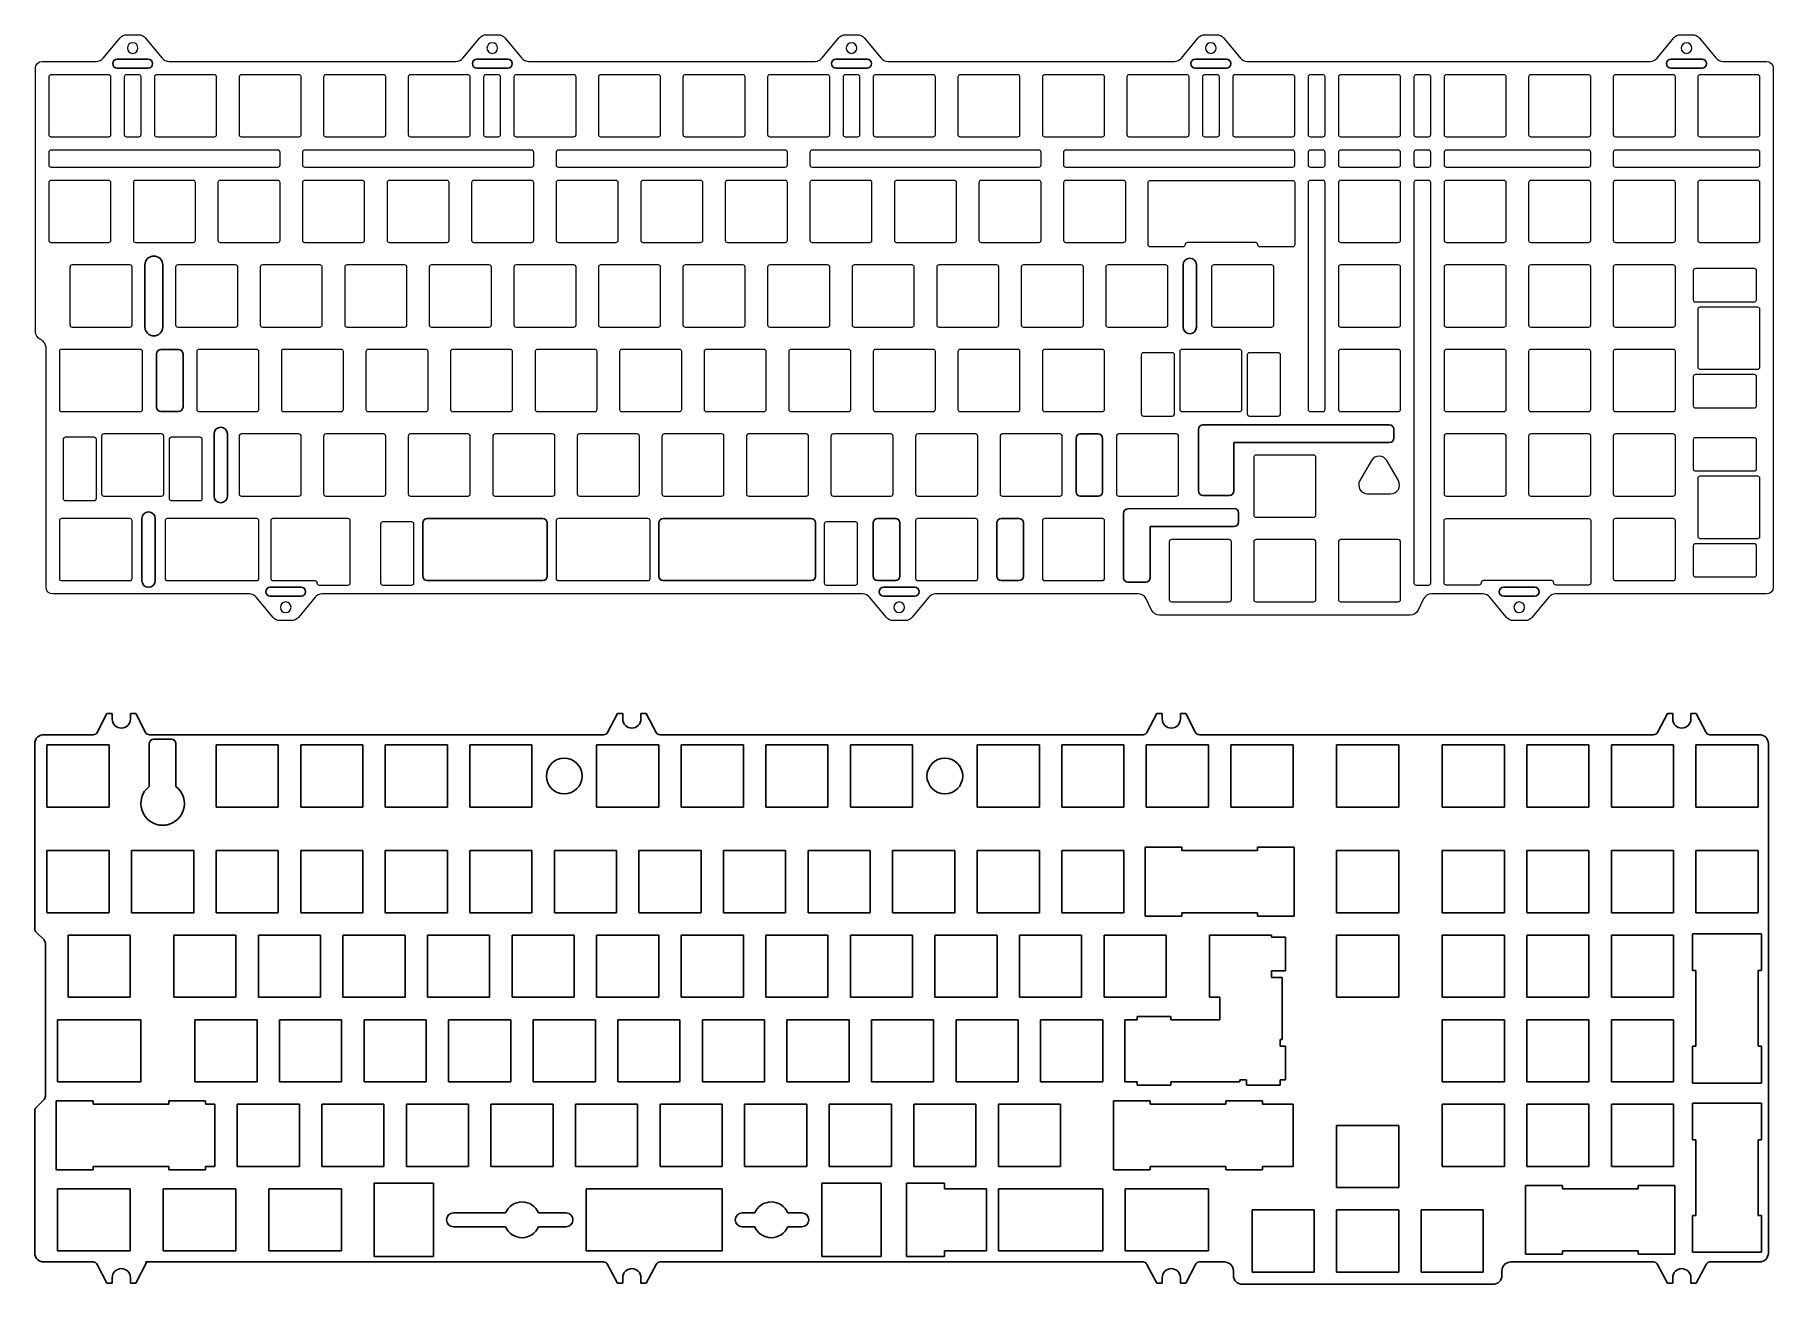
# Model space of a CAD drawing. Header units: millimetres. Extents: x 134 to 526, y 106 to 387.
import ezdxf

# ---------------------------------------------------------------- set-up
doc = ezdxf.new("R2010")
doc.units = ezdxf.units.MM
doc.layers.add('Layer 1', color=7, linetype='Continuous')

msp = doc.modelspace()

# ---------------------------------------------------------------- linework, layer by layer
for p, q in [((152.88, 381.57), (159.88, 381.57)), ((233.9, 381.57), (240.9, 381.57)), ((314.81, 381.57), (321.81, 381.57)), ((395.77, 381.57), (402.77, 381.57)), ((502.93, 381.57), (509.93, 381.57)), ((159.88, 379.57), (152.88, 379.57)), ((240.9, 379.57), (233.9, 379.57)), ((321.81, 379.57), (314.81, 379.57)), ((402.77, 379.57), (395.77, 379.57)), ((509.93, 379.57), (502.93, 379.57)), ((159.15, 335.21), (159.15, 321.21)), ((163.15, 335.21), (163.15, 321.21)), ((393.01, 335.21), (393.01, 321.21)), ((396.01, 335.21), (396.01, 321.21)), ((161.72, 315.16), (161.72, 303.16)), ((162.72, 316.16), (166.72, 316.16)), ((167.72, 315.16), (167.72, 303.16)), ((162.72, 302.16), (166.72, 302.16)), ((396.46, 298.16), (396.46, 284.28)), ((397.46, 299.16), (439.46, 299.16)), ((440.46, 298.16), (440.46, 296.16)), ((174.71, 297.11), (174.71, 283.11)), ((177.71, 297.11), (177.71, 283.11)), ((368.89, 296.11), (368.89, 284.11)), ((369.89, 297.11), (373.89, 297.11)), ((374.89, 296.11), (374.89, 284.11)), ((404.46, 295.16), (404.46, 284.28)), ((404.46, 295.16), (439.46, 295.16)), ((369.89, 283.11), (373.89, 283.11)), ((397.46, 283.28), (403.46, 283.28)), ((158.46, 278.06), (158.46, 264.06)), ((161.46, 278.06), (161.46, 264.06)), ((248.78, 278.06), (222.73, 278.06)), ((275.92, 278.06), (309.18, 278.06)), ((324.21, 278.06), (328.21, 278.06)), ((352.03, 278.06), (356.03, 278.06)), ((379.6, 279.22), (379.6, 264.69)), ((404.52, 280.29), (380.6, 280.22)), ((405.53, 279.3), (405.53, 277.3)), ((221.73, 277.06), (221.73, 265.06)), ((249.78, 265.06), (249.78, 277.06)), ((274.92, 265.06), (274.92, 277.06)), ((310.18, 265.06), (310.18, 277.06)), ((323.21, 277.06), (323.21, 265.06)), ((329.21, 277.06), (329.21, 265.06)), ((351.03, 277.06), (351.03, 265.06)), ((357.03, 277.06), (357.03, 265.06)), ((404.54, 276.29), (385.6, 276.23)), ((385.6, 276.23), (385.6, 264.69)), ((194.35, 262.56), (187.35, 262.56)), ((222.73, 264.06), (248.78, 264.06)), ((309.18, 264.06), (275.92, 264.06)), ((324.21, 264.06), (328.21, 264.06)), ((332.55, 262.56), (325.55, 262.56)), ((352.03, 264.06), (356.03, 264.06)), ((380.6, 263.69), (384.6, 263.69)), ((472.24, 262.56), (465.24, 262.56)), ((187.35, 260.56), (194.35, 260.56)), ((325.55, 260.56), (332.55, 260.56)), ((465.24, 260.56), (472.24, 260.56)), ((150.58, 234.09), (148.36, 229.87)), ((151.78, 234.09), (150.58, 234.09)), ((151.78, 232.89), (151.78, 234.09)), ((157.08, 234.09), (155.88, 234.09)), ((155.88, 232.89), (155.88, 234.09)), ((157.08, 234.09), (159.29, 229.87)), ((265.58, 234.09), (263.36, 229.87)), ((265.58, 234.09), (266.78, 234.09)), ((266.78, 232.89), (266.78, 234.09)), ((270.88, 234.09), (272.08, 234.09)), ((270.88, 232.89), (270.88, 234.09)), ((272.08, 234.09), (274.29, 229.87)), ((387.1, 234.09), (384.88, 229.87)), ((388.3, 234.09), (387.1, 234.09)), ((388.3, 232.89), (388.3, 234.09)), ((393.6, 234.09), (392.4, 234.09)), ((392.4, 232.89), (392.4, 234.09)), ((393.6, 234.09), (395.82, 229.87)), ((502.1, 234.09), (499.88, 229.87)), ((502.1, 234.09), (503.3, 234.09)), ((503.3, 232.89), (503.3, 234.09)), ((507.4, 234.09), (508.6, 234.09)), ((507.4, 232.89), (507.4, 234.09)), ((508.6, 234.09), (510.82, 229.87)), ((134.33, 185.59), (134.33, 227.34)), ((136.33, 229.34), (147.47, 229.34)), ((160.13, 227.34), (160.13, 217.7)), ((160.18, 229.34), (262.47, 229.34)), ((161.13, 228.34), (165.13, 228.34)), ((166.13, 227.34), (166.13, 217.7)), ((275.18, 229.34), (384, 229.34)), ((396.7, 229.34), (499, 229.34)), ((511.7, 229.34), (522.85, 229.34)), ((524.85, 227.34), (524.85, 112.53)), ((137.08, 227.04), (151.08, 227.04)), ((137.08, 213.04), (137.08, 227.04)), ((151.08, 227.04), (151.08, 213.04)), ((175.18, 227.04), (189.18, 227.04)), ((175.18, 213.04), (175.18, 227.04)), ((189.18, 227.04), (189.18, 213.04)), ((194.23, 227.04), (208.23, 227.04)), ((194.23, 213.04), (194.23, 227.04)), ((208.23, 227.04), (208.23, 213.04)), ((213.28, 227.04), (227.28, 227.04)), ((213.28, 213.04), (213.28, 227.04)), ((227.28, 227.04), (227.28, 213.04)), ((232.33, 227.04), (246.33, 227.04)), ((232.33, 213.04), (232.33, 227.04)), ((246.33, 227.04), (246.33, 213.04)), ((260.9, 227.04), (274.9, 227.04)), ((260.9, 213.04), (260.9, 227.04)), ((274.9, 227.04), (274.9, 213.04)), ((279.95, 227.04), (293.95, 227.04)), ((279.95, 213.04), (279.95, 227.04)), ((293.95, 227.04), (293.95, 213.04)), ((299, 227.04), (313, 227.04)), ((299, 213.04), (299, 227.04)), ((313, 227.04), (313, 213.04)), ((318.05, 227.04), (332.05, 227.04)), ((318.05, 213.04), (318.05, 227.04)), ((332.05, 227.04), (332.05, 213.04)), ((346.63, 227.04), (360.63, 227.04)), ((346.63, 213.04), (346.63, 227.04)), ((360.63, 227.04), (360.63, 213.04)), ((365.68, 227.04), (379.68, 227.04)), ((365.68, 213.04), (365.68, 227.04)), ((379.68, 227.04), (379.68, 213.04)), ((384.73, 227.04), (398.73, 227.04)), ((384.73, 213.04), (384.73, 227.04)), ((398.73, 227.04), (398.73, 213.04)), ((403.78, 227.04), (417.78, 227.04)), ((403.78, 213.04), (403.78, 227.04)), ((417.78, 227.04), (417.78, 213.04)), ((427.59, 227.04), (441.59, 227.04)), ((427.59, 213.04), (427.59, 227.04)), ((441.59, 227.04), (441.59, 213.04)), ((451.4, 227.04), (465.4, 227.04)), ((451.4, 213.04), (451.4, 227.04)), ((465.4, 227.04), (465.4, 213.04)), ((470.45, 227.04), (484.45, 227.04)), ((470.45, 213.04), (470.45, 227.04)), ((484.45, 227.04), (484.45, 213.04)), ((489.5, 227.04), (503.5, 227.04)), ((489.5, 213.04), (489.5, 227.04)), ((503.5, 227.04), (503.5, 213.04)), ((508.55, 227.04), (522.55, 227.04)), ((508.55, 213.04), (508.55, 227.04)), ((522.55, 227.04), (522.55, 213.04)), ((151.08, 213.04), (137.08, 213.04)), ((189.18, 213.04), (175.18, 213.04)), ((208.23, 213.04), (194.23, 213.04)), ((227.28, 213.04), (213.28, 213.04)), ((246.33, 213.04), (232.33, 213.04)), ((274.9, 213.04), (260.9, 213.04)), ((293.95, 213.04), (279.95, 213.04)), ((313, 213.04), (299, 213.04)), ((332.05, 213.04), (318.05, 213.04)), ((360.63, 213.04), (346.63, 213.04)), ((379.68, 213.04), (365.68, 213.04)), ((398.73, 213.04), (384.73, 213.04)), ((417.78, 213.04), (403.78, 213.04)), ((441.59, 213.04), (427.59, 213.04)), ((465.4, 213.04), (451.4, 213.04)), ((484.45, 213.04), (470.45, 213.04)), ((503.5, 213.04), (489.5, 213.04)), ((522.55, 213.04), (508.55, 213.04)), ((137.08, 203.23), (151.08, 203.23)), ((137.08, 189.23), (137.08, 203.23)), ((151.08, 203.23), (151.08, 189.23)), ((156.13, 203.23), (170.13, 203.23)), ((156.13, 189.23), (156.13, 203.23)), ((170.13, 203.23), (170.13, 189.23)), ((175.18, 203.23), (189.18, 203.23)), ((175.18, 189.23), (175.18, 203.23)), ((189.18, 203.23), (189.18, 189.23)), ((194.23, 203.23), (208.23, 203.23)), ((194.23, 189.23), (194.23, 203.23)), ((208.23, 203.23), (208.23, 189.23)), ((213.28, 203.23), (227.28, 203.23)), ((213.28, 189.23), (213.28, 203.23)), ((227.28, 203.23), (227.28, 189.23)), ((232.33, 203.23), (246.33, 203.23)), ((232.33, 189.23), (232.33, 203.23)), ((246.33, 203.23), (246.33, 189.23)), ((251.38, 203.23), (265.38, 203.23)), ((251.38, 189.23), (251.38, 203.23)), ((265.38, 203.23), (265.38, 189.23)), ((270.43, 203.23), (284.43, 203.23)), ((270.43, 189.23), (270.43, 203.23)), ((284.43, 203.23), (284.43, 189.23)), ((289.48, 203.23), (303.48, 203.23)), ((289.48, 189.23), (289.48, 203.23)), ((303.48, 203.23), (303.48, 189.23)), ((308.53, 203.23), (322.53, 203.23)), ((308.53, 189.23), (308.53, 203.23)), ((322.53, 203.23), (322.53, 189.23)), ((327.58, 203.23), (341.58, 203.23)), ((327.58, 189.23), (327.58, 203.23)), ((341.58, 203.23), (341.58, 189.23)), ((346.63, 203.23), (360.63, 203.23)), ((346.63, 189.23), (346.63, 203.23)), ((360.63, 203.23), (360.63, 189.23)), ((365.68, 203.23), (379.68, 203.23)), ((365.68, 189.23), (365.68, 203.23)), ((379.68, 203.23), (379.68, 189.23)), ((392.73, 203.23), (409.77, 203.23)), ((427.59, 203.23), (441.59, 203.23)), ((427.59, 189.23), (427.59, 203.23)), ((441.59, 203.23), (441.59, 189.23)), ((451.4, 203.23), (465.4, 203.23)), ((451.4, 189.23), (451.4, 203.23)), ((465.4, 203.23), (465.4, 189.23)), ((470.45, 203.23), (484.45, 203.23)), ((470.45, 189.23), (470.45, 203.23)), ((484.45, 203.23), (484.45, 189.23)), ((489.5, 203.23), (503.5, 203.23)), ((489.5, 189.23), (489.5, 203.23)), ((503.5, 203.23), (503.5, 189.23)), ((508.55, 203.23), (522.55, 203.23)), ((508.55, 189.23), (508.55, 203.23)), ((522.55, 203.23), (522.55, 189.23)), ((151.08, 189.23), (137.08, 189.23)), ((170.13, 189.23), (156.13, 189.23)), ((189.18, 189.23), (175.18, 189.23)), ((208.23, 189.23), (194.23, 189.23)), ((227.28, 189.23), (213.28, 189.23)), ((246.33, 189.23), (232.33, 189.23)), ((265.38, 189.23), (251.38, 189.23)), ((284.43, 189.23), (270.43, 189.23)), ((303.48, 189.23), (289.48, 189.23)), ((322.53, 189.23), (308.53, 189.23)), ((341.58, 189.23), (327.58, 189.23)), ((360.63, 189.23), (346.63, 189.23)), ((379.68, 189.23), (365.68, 189.23)), ((409.77, 189.23), (392.73, 189.23)), ((441.59, 189.23), (427.59, 189.23)), ((465.4, 189.23), (451.4, 189.23)), ((484.45, 189.23), (470.45, 189.23)), ((503.5, 189.23), (489.5, 189.23)), ((522.55, 189.23), (508.55, 189.23)), ((134.62, 184.88), (136.41, 183.09)), ((141.84, 184.18), (155.84, 184.18)), ((141.84, 170.18), (141.84, 184.18)), ((155.84, 184.18), (155.84, 170.18)), ((165.65, 184.18), (179.65, 184.18)), ((165.65, 170.18), (165.65, 184.18)), ((179.65, 184.18), (179.65, 170.18)), ((184.7, 184.18), (198.7, 184.18)), ((184.7, 170.18), (184.7, 184.18)), ((198.7, 184.18), (198.7, 170.18)), ((203.75, 184.18), (217.75, 184.18)), ((203.75, 170.18), (203.75, 184.18)), ((217.75, 184.18), (217.75, 170.18)), ((222.8, 184.18), (236.8, 184.18)), ((222.8, 170.18), (222.8, 184.18)), ((236.8, 184.18), (236.8, 170.18)), ((241.85, 184.18), (255.85, 184.18)), ((241.85, 170.18), (241.85, 184.18)), ((255.85, 184.18), (255.85, 170.18)), ((260.9, 184.18), (274.9, 184.18)), ((260.9, 170.18), (260.9, 184.18)), ((274.9, 184.18), (274.9, 170.18)), ((279.95, 184.18), (293.95, 184.18)), ((279.95, 170.18), (279.95, 184.18)), ((293.95, 184.18), (293.95, 170.18)), ((299, 184.18), (313, 184.18)), ((299, 170.18), (299, 184.18)), ((313, 184.18), (313, 170.18)), ((318.05, 184.18), (332.05, 184.18)), ((318.05, 170.18), (318.05, 184.18)), ((332.05, 184.18), (332.05, 170.18)), ((337.1, 184.18), (351.1, 184.18)), ((337.1, 170.18), (337.1, 184.18)), ((351.1, 184.18), (351.1, 170.18)), ((356.15, 184.18), (370.15, 184.18)), ((356.15, 170.18), (356.15, 184.18)), ((370.15, 184.18), (370.15, 170.18)), ((375.2, 184.18), (389.2, 184.18)), ((375.2, 170.18), (375.2, 184.18)), ((389.2, 184.18), (389.2, 170.18)), ((412.93, 184.18), (398.93, 184.18)), ((398.93, 184.18), (398.93, 170.18)), ((412.93, 183.76), (412.93, 184.18)), ((427.59, 184.18), (441.59, 184.18)), ((427.59, 170.18), (427.59, 184.18)), ((441.59, 184.18), (441.59, 170.18)), ((451.4, 184.18), (465.4, 184.18)), ((451.4, 170.18), (451.4, 184.18)), ((465.4, 184.18), (465.4, 170.18)), ((470.45, 184.18), (484.45, 184.18)), ((470.45, 170.18), (470.45, 184.18)), ((484.45, 184.18), (484.45, 170.18)), ((489.5, 184.18), (503.5, 184.18)), ((489.5, 170.18), (489.5, 184.18)), ((503.5, 184.18), (503.5, 170.18)), ((136.71, 182.38), (136.71, 147.87)), ((412.93, 174.65), (412.93, 176.16)), ((415.31, 174.65), (412.93, 174.65)), ((415.31, 160.65), (415.31, 174.65)), ((508.55, 159.13), (508.55, 176.18)), ((522.55, 176.18), (522.55, 159.13)), ((155.84, 170.18), (141.84, 170.18)), ((179.65, 170.18), (165.65, 170.18)), ((198.7, 170.18), (184.7, 170.18)), ((217.75, 170.18), (203.75, 170.18)), ((236.8, 170.18), (222.8, 170.18)), ((255.85, 170.18), (241.85, 170.18)), ((274.9, 170.18), (260.9, 170.18)), ((293.95, 170.18), (279.95, 170.18)), ((313, 170.18), (299, 170.18)), ((332.05, 170.18), (318.05, 170.18)), ((351.1, 170.18), (337.1, 170.18)), ((370.15, 170.18), (356.15, 170.18)), ((389.2, 170.18), (375.2, 170.18)), ((398.93, 170.18), (401.31, 170.18)), ((401.31, 170.18), (401.31, 165.13)), ((441.59, 170.18), (427.59, 170.18)), ((465.4, 170.18), (451.4, 170.18)), ((484.45, 170.18), (470.45, 170.18)), ((503.5, 170.18), (489.5, 170.18)), ((158.22, 165.13), (139.46, 165.13)), ((139.46, 165.13), (139.46, 151.13)), ((158.22, 151.13), (158.22, 165.13)), ((170.41, 165.13), (184.41, 165.13)), ((170.41, 151.13), (170.41, 165.13)), ((184.41, 165.13), (184.41, 151.13)), ((189.46, 165.13), (203.46, 165.13)), ((189.46, 151.13), (189.46, 165.13)), ((203.46, 165.13), (203.46, 151.13)), ((208.51, 165.13), (222.51, 165.13)), ((208.51, 151.13), (208.51, 165.13)), ((222.51, 165.13), (222.51, 151.13)), ((227.56, 165.13), (241.56, 165.13)), ((227.56, 151.13), (227.56, 165.13)), ((241.56, 165.13), (241.56, 151.13)), ((246.61, 165.13), (260.61, 165.13)), ((246.61, 151.13), (246.61, 165.13)), ((260.61, 165.13), (260.61, 151.13)), ((265.66, 165.13), (279.66, 165.13)), ((265.66, 151.13), (265.66, 165.13)), ((279.66, 165.13), (279.66, 151.13)), ((284.71, 165.13), (298.71, 165.13)), ((284.71, 151.13), (284.71, 165.13)), ((298.71, 165.13), (298.71, 151.13)), ((303.76, 165.13), (317.76, 165.13)), ((303.76, 151.13), (303.76, 165.13)), ((317.76, 165.13), (317.76, 151.13)), ((322.81, 165.13), (336.81, 165.13)), ((322.81, 151.13), (322.81, 165.13)), ((336.81, 165.13), (336.81, 151.13)), ((341.86, 165.13), (355.86, 165.13)), ((341.86, 151.13), (341.86, 165.13)), ((355.86, 165.13), (355.86, 151.13)), ((360.91, 165.13), (374.91, 165.13)), ((360.91, 151.13), (360.91, 165.13)), ((374.91, 165.13), (374.91, 151.13)), ((379.88, 165.13), (382.67, 165.13)), ((379.88, 151.13), (379.88, 165.13)), ((390.27, 165.13), (401.31, 165.13)), ((451.4, 165.13), (465.4, 165.13)), ((451.4, 151.13), (451.4, 165.13)), ((465.4, 165.13), (465.4, 151.13)), ((470.45, 165.13), (484.45, 165.13)), ((470.45, 151.13), (470.45, 165.13)), ((484.45, 165.13), (484.45, 151.13)), ((489.5, 165.13), (503.5, 165.13)), ((489.5, 151.13), (489.5, 165.13)), ((503.5, 165.13), (503.5, 151.13)), ((414.9, 160.65), (415.31, 160.65)), ((139.46, 151.13), (158.22, 151.13)), ((184.41, 151.13), (170.41, 151.13)), ((203.46, 151.13), (189.46, 151.13)), ((222.51, 151.13), (208.51, 151.13)), ((241.56, 151.13), (227.56, 151.13)), ((260.61, 151.13), (246.61, 151.13)), ((279.66, 151.13), (265.66, 151.13)), ((298.71, 151.13), (284.71, 151.13)), ((317.76, 151.13), (303.76, 151.13)), ((336.81, 151.13), (322.81, 151.13)), ((355.86, 151.13), (341.86, 151.13)), ((374.91, 151.13), (360.91, 151.13)), ((382.67, 151.13), (379.88, 151.13)), ((405.79, 151.13), (390.27, 151.13)), ((405.79, 151.13), (405.79, 151.54)), ((465.4, 151.13), (451.4, 151.13)), ((484.45, 151.13), (470.45, 151.13)), ((503.5, 151.13), (489.5, 151.13)), ((134.62, 145.37), (136.41, 147.17)), ((147.46, 146.08), (164.51, 146.08)), ((172.78, 146.08), (174.89, 146.08)), ((174.89, 146.08), (174.89, 132.08)), ((179.94, 146.08), (193.94, 146.08)), ((179.94, 132.08), (179.94, 146.08)), ((193.94, 146.08), (193.94, 132.08)), ((198.99, 146.08), (212.99, 146.08)), ((198.99, 132.08), (198.99, 146.08)), ((212.99, 146.08), (212.99, 132.08)), ((218.04, 146.08), (232.04, 146.08)), ((218.04, 132.08), (218.04, 146.08)), ((232.04, 146.08), (232.04, 132.08)), ((237.09, 146.08), (251.09, 146.08)), ((237.09, 132.08), (237.09, 146.08)), ((251.09, 146.08), (251.09, 132.08)), ((256.14, 146.08), (270.14, 146.08)), ((256.14, 132.08), (256.14, 146.08)), ((270.14, 146.08), (270.14, 132.08)), ((275.19, 146.08), (289.19, 146.08)), ((275.19, 132.08), (275.19, 146.08)), ((289.19, 146.08), (289.19, 132.08)), ((294.24, 146.08), (308.24, 146.08)), ((294.24, 132.08), (294.24, 146.08)), ((308.24, 146.08), (308.24, 132.08)), ((313.29, 146.08), (327.29, 146.08)), ((313.29, 132.08), (313.29, 146.08)), ((327.29, 146.08), (327.29, 132.08)), ((332.34, 146.08), (346.34, 146.08)), ((332.34, 132.08), (332.34, 146.08)), ((346.34, 146.08), (346.34, 132.08)), ((351.39, 146.08), (365.39, 146.08)), ((351.39, 132.08), (351.39, 146.08)), ((365.39, 146.08), (365.39, 132.08)), ((385.58, 146.08), (402.63, 146.08)), ((410.91, 146.08), (417.78, 146.08)), ((417.78, 146.08), (417.78, 132.08)), ((451.4, 146.08), (465.4, 146.08)), ((451.4, 132.08), (451.4, 146.08)), ((465.4, 146.08), (465.4, 132.08)), ((470.45, 146.08), (484.45, 146.08)), ((470.45, 132.08), (470.45, 146.08)), ((484.45, 146.08), (484.45, 132.08)), ((489.5, 146.08), (503.5, 146.08)), ((489.5, 132.08), (489.5, 146.08)), ((503.5, 146.08), (503.5, 132.08)), ((134.33, 112.53), (134.33, 144.66)), ((427.59, 141.31), (441.59, 141.31)), ((427.59, 127.31), (427.59, 141.31)), ((441.59, 141.31), (441.59, 127.31)), ((508.55, 121.03), (508.55, 138.08)), ((522.55, 138.08), (522.55, 121.03)), ((164.51, 132.08), (147.46, 132.08)), ((174.89, 132.08), (172.78, 132.08)), ((193.94, 132.08), (179.94, 132.08)), ((212.99, 132.08), (198.99, 132.08)), ((232.04, 132.08), (218.04, 132.08)), ((251.09, 132.08), (237.09, 132.08)), ((270.14, 132.08), (256.14, 132.08)), ((289.19, 132.08), (275.19, 132.08)), ((308.24, 132.08), (294.24, 132.08)), ((327.29, 132.08), (313.29, 132.08)), ((346.34, 132.08), (332.34, 132.08)), ((365.39, 132.08), (351.39, 132.08)), ((402.63, 132.08), (385.58, 132.08)), ((417.78, 132.08), (410.91, 132.08)), ((465.4, 132.08), (451.4, 132.08)), ((484.45, 132.08), (470.45, 132.08)), ((503.5, 132.08), (489.5, 132.08)), ((139.46, 127.03), (155.84, 127.03)), ((139.46, 113.03), (139.46, 127.03)), ((155.84, 127.03), (155.84, 113.03)), ((163.27, 127.03), (179.65, 127.03)), ((163.27, 113.03), (163.27, 127.03)), ((179.65, 127.03), (179.65, 113.03)), ((187.08, 127.03), (203.46, 127.03)), ((187.08, 113.03), (187.08, 127.03)), ((203.46, 127.03), (203.46, 113.03)), ((258.52, 127.03), (289.19, 127.03)), ((258.52, 113.03), (258.52, 127.03)), ((289.19, 127.03), (289.19, 113.03)), ((339.29, 127.03), (348.72, 127.03)), ((348.72, 127.03), (348.72, 113.03)), ((351.39, 127.03), (374.91, 127.03)), ((351.39, 113.03), (351.39, 127.03)), ((374.91, 127.03), (374.91, 113.03)), ((379.96, 113.03), (379.96, 127.03)), ((379.96, 127.03), (398.73, 127.03)), ((379.96, 113.03), (379.96, 127.03)), ((398.73, 127.03), (398.73, 113.03)), ((441.59, 127.31), (427.59, 127.31)), ((478.45, 127.03), (495.5, 127.03)), ((228.66, 121.58), (240.37, 121.58)), ((247.8, 121.58), (254.02, 121.58)), ((293.69, 121.58), (296.52, 121.58)), ((303.95, 121.58), (307.13, 121.58)), ((408.54, 122.26), (422.54, 122.26)), ((408.54, 108.26), (408.54, 122.26)), ((422.54, 122.26), (422.54, 108.26)), ((427.59, 122.26), (441.59, 122.26)), ((427.59, 108.26), (427.59, 122.26)), ((441.59, 122.26), (441.59, 108.26)), ((446.64, 122.26), (460.64, 122.26)), ((446.64, 108.26), (446.64, 122.26)), ((460.64, 122.26), (460.64, 108.26)), ((228.66, 118.48), (240.37, 118.48)), ((247.8, 118.48), (254.02, 118.48)), ((293.69, 118.48), (296.52, 118.48)), ((303.95, 118.48), (307.13, 118.48)), ((147.47, 110.53), (136.33, 110.53)), ((155.84, 113.03), (139.46, 113.03)), ((150.58, 105.78), (148.36, 109.99)), ((157.08, 105.78), (159.58, 110.53)), ((262.47, 110.53), (159.28, 110.53)), ((179.65, 113.03), (163.27, 113.03)), ((203.46, 113.03), (187.08, 113.03)), ((289.19, 113.03), (258.52, 113.03)), ((265.58, 105.78), (263.36, 109.99)), ((272.08, 105.78), (274.29, 109.99)), ((384, 110.53), (275.18, 110.53)), ((348.72, 113.03), (339.29, 113.03)), ((374.91, 113.03), (351.39, 113.03)), ((398.73, 113.03), (379.96, 113.03)), ((387.1, 105.78), (384.88, 109.99)), ((393.6, 105.78), (395.82, 109.99)), ((402.34, 110.53), (396.7, 110.53)), ((499, 110.53), (466.84, 110.53)), ((495.5, 113.03), (478.45, 113.03)), ((502.1, 105.78), (499.88, 109.99)), ((508.6, 105.78), (510.82, 109.99)), ((522.85, 110.53), (511.7, 110.53)), ((151.78, 105.78), (150.58, 105.78)), ((151.78, 106.98), (151.78, 105.78)), ((155.88, 106.98), (155.88, 105.78)), ((157.08, 105.78), (155.88, 105.78)), ((265.58, 105.78), (266.78, 105.78)), ((266.78, 106.98), (266.78, 105.78)), ((270.88, 106.98), (270.88, 105.78)), ((270.88, 105.78), (272.08, 105.78)), ((388.3, 105.78), (387.1, 105.78)), ((388.3, 106.98), (388.3, 105.78)), ((392.4, 106.98), (392.4, 105.78)), ((393.6, 105.78), (392.4, 105.78)), ((404.34, 107.51), (404.34, 108.53)), ((422.54, 108.26), (408.54, 108.26)), ((441.59, 108.26), (427.59, 108.26)), ((460.64, 108.26), (446.64, 108.26)), ((464.84, 108.53), (464.84, 107.51)), ((502.1, 105.78), (503.3, 105.78)), ((503.3, 106.98), (503.3, 105.78)), ((507.4, 106.98), (507.4, 105.78)), ((507.4, 105.78), (508.6, 105.78)), ((462.84, 105.51), (406.34, 105.51))]:
    msp.add_line(p, q)
at = {"color": 0}
for p, q in [((384.45, 203.98), (384.45, 188.48)), ((384.45, 203.98), (392.73, 203.98)), ((392.73, 203.23), (392.73, 203.98)), ((409.77, 203.23), (409.77, 203.98)), ((418.05, 203.98), (409.77, 203.98)), ((418.05, 203.98), (418.05, 188.48)), ((384.45, 188.48), (392.73, 188.48)), ((392.73, 188.48), (392.73, 189.23)), ((409.77, 188.48), (409.77, 189.23)), ((418.05, 188.48), (409.77, 188.48)), ((523.3, 184.45), (507.8, 184.45)), ((507.8, 184.45), (507.8, 176.18)), ((523.3, 184.45), (523.3, 176.18)), ((507.8, 176.18), (508.55, 176.18)), ((522.55, 176.18), (523.3, 176.18)), ((507.8, 150.85), (507.8, 159.13)), ((507.8, 159.13), (508.55, 159.13)), ((522.55, 159.13), (523.3, 159.13)), ((523.3, 150.85), (523.3, 159.13)), ((523.3, 150.85), (507.8, 150.85)), ((139.18, 146.83), (139.18, 131.33)), ((139.18, 146.83), (147.46, 146.83)), ((147.46, 146.08), (147.46, 146.83)), ((164.51, 146.08), (164.51, 146.83)), ((172.78, 146.83), (164.51, 146.83)), ((172.78, 146.83), (172.78, 146.08)), ((377.31, 146.83), (377.31, 131.33)), ((377.31, 146.83), (385.58, 146.83)), ((385.58, 146.08), (385.58, 146.83)), ((402.63, 146.08), (402.63, 146.83)), ((410.91, 146.83), (402.63, 146.83)), ((410.91, 146.83), (410.91, 146.08)), ((523.3, 146.35), (507.8, 146.35)), ((507.8, 146.35), (507.8, 138.08)), ((523.3, 146.35), (523.3, 138.08)), ((507.8, 138.08), (508.55, 138.08)), ((522.55, 138.08), (523.3, 138.08)), ((139.18, 131.33), (147.46, 131.33)), ((147.46, 131.33), (147.46, 132.08)), ((164.51, 131.33), (164.51, 132.08)), ((172.78, 131.33), (164.51, 131.33)), ((172.78, 132.08), (172.78, 131.33)), ((377.31, 131.33), (385.58, 131.33)), ((385.58, 131.33), (385.58, 132.08)), ((402.63, 131.33), (402.63, 132.08)), ((410.91, 131.33), (402.63, 131.33)), ((410.91, 132.08), (410.91, 131.33)), ((470.17, 127.78), (470.17, 112.28)), ((470.17, 127.78), (478.45, 127.78)), ((478.45, 127.03), (478.45, 127.78)), ((495.5, 127.03), (495.5, 127.78)), ((503.78, 127.78), (495.5, 127.78)), ((503.78, 127.78), (503.78, 112.28)), ((507.8, 112.75), (507.8, 121.03)), ((507.8, 121.03), (508.55, 121.03)), ((522.55, 121.03), (523.3, 121.03)), ((523.3, 112.75), (523.3, 121.03)), ((470.17, 112.28), (478.45, 112.28)), ((478.45, 112.28), (478.45, 113.03)), ((495.5, 112.28), (495.5, 113.03)), ((503.78, 112.28), (495.5, 112.28)), ((523.3, 112.75), (507.8, 112.75))]:
    msp.add_line(p, q, dxfattribs=at)
at = {"linetype": 'Continuous'}
for p, q in [((416.06, 183.76), (412.93, 183.76)), ((416.06, 183.76), (416.06, 176.16)), ((412.93, 176.16), (416.06, 176.16)), ((382.67, 165.88), (390.27, 165.88)), ((382.67, 165.88), (382.67, 165.13)), ((390.27, 165.13), (390.27, 165.88)), ((414.9, 160.65), (414.9, 159.14)), ((414.9, 159.14), (416.06, 159.14)), ((416.06, 151.54), (416.06, 159.14)), ((382.67, 151.13), (382.67, 150.38)), ((382.67, 150.38), (390.27, 150.38)), ((390.27, 150.38), (390.27, 151.13)), ((407.3, 151.54), (405.79, 151.54)), ((407.3, 150.38), (407.3, 151.54)), ((414.9, 150.38), (407.3, 150.38)), ((414.9, 151.54), (414.9, 150.38)), ((416.06, 151.54), (414.9, 151.54)), ((210.81, 128.28), (210.81, 111.78)), ((210.81, 128.28), (224.17, 128.28)), ((224.16, 111.78), (224.16, 128.28)), ((324.99, 128.28), (311.63, 128.28)), ((311.63, 111.78), (311.63, 128.28)), ((324.99, 128.28), (324.99, 111.78)), ((339.29, 128.28), (330.69, 128.28)), ((330.69, 111.78), (330.69, 128.28)), ((339.29, 128.28), (339.29, 127.03)), ((210.81, 111.78), (224.17, 111.78)), ((324.99, 111.78), (311.63, 111.78)), ((339.29, 111.78), (330.69, 111.78)), ((339.29, 113.03), (339.29, 111.78))]:
    msp.add_line(p, q, dxfattribs=at)
for centre in [(253.61, 220.04), (339.34, 220.04)]:
    msp.add_circle(centre, 4.03)
for centre, radius, start, end in [((152.88, 380.57), 1, 90, 270), ((159.88, 380.57), 1, 270, 90), ((233.9, 380.57), 1, 90, 270), ((240.9, 380.57), 1, 270, 90), ((314.81, 380.57), 1, 90, 270), ((321.81, 380.57), 1, 270, 90), ((395.77, 380.57), 1, 90, 270), ((402.77, 380.57), 1, 270, 90), ((502.93, 380.57), 1, 90, 270), ((509.93, 380.57), 1, 270, 90), ((161.15, 335.21), 2, 0, 180), ((394.51, 335.21), 1.5, 0, 180), ((161.15, 321.21), 2, 180, 0), ((394.51, 321.21), 1.5, 180, 0), ((162.72, 315.16), 1, 90, 180), ((166.72, 315.16), 1, 0, 90), ((162.72, 303.16), 1, 180, 270), ((166.72, 303.16), 1, 270, 0), ((176.21, 297.11), 1.5, 0, 180), ((397.46, 298.16), 1, 90, 180), ((439.46, 298.16), 1, 0, 90), ((369.89, 296.11), 1, 90, 180), ((373.89, 296.11), 1, 0, 90), ((439.46, 296.16), 1, 270, 0), ((176.21, 283.11), 1.5, 180, 0), ((369.89, 284.11), 1, 180, 270), ((373.89, 284.11), 1, 270, 0), ((397.46, 284.28), 1, 180, 270), ((403.46, 284.28), 1, 270, 360), ((159.96, 278.06), 1.5, 0, 180), ((222.73, 277.06), 1, 90, 180), ((248.78, 277.06), 1, 0, 90), ((275.92, 277.06), 1, 90, 180), ((309.18, 277.06), 1, 0, 90), ((324.21, 277.06), 1, 90, 180), ((328.21, 277.06), 1, 0, 90), ((352.03, 277.06), 1, 90, 180), ((356.03, 277.06), 1, 0, 90), ((380.6, 279.22), 1, 90.1815, 180), ((404.53, 279.29), 1, 0.1815, 90.1815), ((404.53, 277.29), 1, 270.1815, 0.1815), ((159.96, 264.06), 1.5, 180, 0), ((187.35, 261.56), 1, 90, 270), ((194.35, 261.56), 1, 270, 90), ((222.73, 265.06), 1, 180, 270), ((248.78, 265.06), 1, 270, 0), ((275.92, 265.06), 1, 180, 270), ((309.18, 265.06), 1, 270, 0), ((324.21, 265.06), 1, 180, 270), ((325.55, 261.56), 1, 90, 270), ((328.21, 265.06), 1, 270, 0), ((332.55, 261.56), 1, 270, 90), ((352.03, 265.06), 1, 180, 270), ((356.03, 265.06), 1, 270, 0), ((380.6, 264.69), 1, 180, 270), ((384.6, 264.69), 1, 270, 0), ((465.24, 261.56), 1, 90, 270), ((472.24, 261.56), 1, 270, 90), ((153.83, 232.89), 2.05, 180, 0), ((268.83, 232.89), 2.05, 180, 0), ((390.35, 232.89), 2.05, 180, 0), ((505.35, 232.89), 2.05, 180, 0), ((136.33, 227.34), 2, 90, 180), ((147.47, 230.34), 1, 270, 332.2212), ((160.18, 230.34), 1, 207.7788, 270), ((161.13, 227.34), 1, 90, 180), ((165.13, 227.34), 1, 0, 90), ((262.47, 230.34), 1, 270, 332.2212), ((275.18, 230.34), 1, 207.7788, 270), ((384, 230.34), 1, 270, 332.2212), ((396.7, 230.34), 1, 207.7788, 270), ((499, 230.34), 1, 270, 332.2212), ((511.7, 230.34), 1, 207.7788, 270), ((522.85, 227.34), 2, 0, 90), ((163.13, 213.83), 4.9, 127.752, 52.248), ((135.33, 185.59), 1, 180, 225), ((135.71, 182.38), 1, 0, 45), ((135.33, 144.66), 1, 135, 180), ((135.71, 147.87), 1, 315, 0), ((228.66, 120.03), 1.55, 90, 270), ((244.09, 120.03), 4.03, 22.6495, 157.3505), ((254.02, 120.03), 1.55, 270, 90), ((293.69, 120.03), 1.55, 90, 270), ((300.24, 120.03), 4.03, 22.6486, 157.3514), ((307.13, 120.03), 1.55, 270, 90), ((244.09, 120.03), 4.03, 202.6495, 337.3505), ((300.24, 120.03), 4.03, 202.6504, 337.3496), ((136.33, 112.53), 2, 180, 270), ((147.47, 109.53), 1, 27.7788, 90), ((262.47, 109.53), 1, 27.7788, 90), ((275.18, 109.53), 1, 90, 152.2212), ((384, 109.53), 1, 27.7788, 90), ((396.7, 109.53), 1, 90, 152.2212), ((402.34, 108.53), 2, 0, 90), ((466.84, 108.53), 2, 90, 180), ((499, 109.53), 1, 27.7788, 90), ((511.7, 109.53), 1, 90, 152.2212), ((522.85, 112.53), 2, 270, 0), ((153.83, 106.98), 2.05, 0, 180), ((268.83, 106.98), 2.05, 0, 180), ((390.35, 106.98), 2.05, 0, 180), ((406.34, 107.51), 2, 180, 270), ((462.84, 107.51), 2, 270, 0), ((505.35, 106.98), 2.05, 0, 180)]:
    msp.add_arc(centre, radius, start, end)
at = {"layer": 'Layer 1', "color": 7, "lineweight": 9, "true_color": 0xffffff}
for points, knots in [([(524.45, 381.07), (524.45, 381.07), (518.43, 381.07), (518.43, 381.07), (518.43, 381.07), (514.61, 381.07), (514.61, 381.07), (514.02, 381.07), (513.46, 381.33), (513.08, 381.79), (513.08, 381.79), (509.28, 386.35), (509.28, 386.35), (508.9, 386.81), (508.33, 387.07), (507.74, 387.07), (507.74, 387.07), (505.11, 387.07), (505.11, 387.07), (504.52, 387.07), (503.96, 386.81), (503.58, 386.35), (503.58, 386.35), (499.78, 381.79), (499.78, 381.79), (499.4, 381.33), (498.83, 381.07), (498.24, 381.07), (498.24, 381.07), (494.43, 381.07), (494.43, 381.07), (494.43, 381.07), (411.27, 381.07), (411.27, 381.07), (411.27, 381.07), (407.46, 381.07), (407.46, 381.07), (406.86, 381.07), (406.3, 381.33), (405.92, 381.79), (405.92, 381.79), (402.12, 386.35), (402.12, 386.35), (401.74, 386.81), (401.18, 387.07), (400.58, 387.07), (400.58, 387.07), (397.96, 387.07), (397.96, 387.07), (397.36, 387.07), (396.8, 386.81), (396.42, 386.35), (396.42, 386.35), (392.62, 381.79), (392.62, 381.79), (392.24, 381.33), (391.68, 381.07), (391.08, 381.07), (391.08, 381.07), (387.27, 381.07), (387.27, 381.07), (387.27, 381.07), (330.31, 381.07), (330.31, 381.07), (330.31, 381.07), (326.5, 381.07), (326.5, 381.07), (325.9, 381.07), (325.34, 381.33), (324.96, 381.79), (324.96, 381.79), (321.16, 386.35), (321.16, 386.35), (320.78, 386.81), (320.21, 387.07), (319.62, 387.07), (319.62, 387.07), (316.99, 387.07), (316.99, 387.07), (316.4, 387.07), (315.84, 386.81), (315.46, 386.35), (315.46, 386.35), (311.66, 381.79), (311.66, 381.79), (311.28, 381.33), (310.72, 381.07), (310.12, 381.07), (310.12, 381.07), (306.31, 381.07), (306.31, 381.07), (306.31, 381.07), (249.4, 381.07), (249.4, 381.07), (249.4, 381.07), (245.58, 381.07), (245.58, 381.07), (244.99, 381.07), (244.43, 381.33), (244.05, 381.79), (244.05, 381.79), (240.25, 386.35), (240.25, 386.35), (239.87, 386.81), (239.3, 387.07), (238.71, 387.07), (238.71, 387.07), (236.08, 387.07), (236.08, 387.07), (235.49, 387.07), (234.93, 386.81), (234.55, 386.35), (234.55, 386.35), (230.75, 381.79), (230.75, 381.79), (230.37, 381.33), (229.8, 381.07), (229.21, 381.07), (229.21, 381.07), (225.4, 381.07), (225.4, 381.07), (225.4, 381.07), (168.38, 381.07), (168.38, 381.07), (168.38, 381.07), (164.57, 381.07), (164.57, 381.07), (163.98, 381.07), (163.42, 381.33), (163.04, 381.79), (163.04, 381.79), (159.23, 386.35), (159.23, 386.35), (158.85, 386.81), (158.29, 387.07), (157.7, 387.07), (157.7, 387.07), (155.07, 387.07), (155.07, 387.07), (154.48, 387.07), (153.91, 386.81), (153.53, 386.35), (153.53, 386.35), (149.73, 381.79), (149.73, 381.79), (149.35, 381.33), (148.79, 381.07), (148.2, 381.07), (148.2, 381.07), (144.38, 381.07), (144.38, 381.07), (144.38, 381.07), (135.98, 381.07), (135.98, 381.07), (135.15, 381.07), (134.48, 380.4), (134.48, 379.57), (134.48, 379.57), (134.48, 320.16), (134.48, 320.16), (134.48, 319.4), (134.93, 318.72), (135.63, 318.42), (135.63, 318.42), (135.63, 318.42), (135.63, 318.42), (136.38, 318.11), (136.86, 317.38), (136.86, 316.58), (136.86, 316.58), (136.86, 262.56), (136.86, 262.56), (136.86, 261.73), (137.53, 261.06), (138.36, 261.06), (138.36, 261.06), (178.85, 261.06), (178.85, 261.06), (178.85, 261.06), (182.67, 261.06), (182.67, 261.06), (183.26, 261.06), (183.82, 260.79), (184.2, 260.34), (184.2, 260.34), (188, 255.78), (188, 255.78), (188.38, 255.32), (188.94, 255.06), (189.54, 255.06), (189.54, 255.06), (192.16, 255.06), (192.16, 255.06), (192.76, 255.06), (193.32, 255.32), (193.7, 255.77), (193.7, 255.77), (197.5, 260.34), (197.5, 260.34), (197.88, 260.79), (198.45, 261.06), (199.04, 261.06), (199.04, 261.06), (202.85, 261.06), (202.85, 261.06), (202.85, 261.06), (278.38, 261.06), (278.94, 261.06), (278.94, 261.06), (317.05, 261.06), (317.05, 261.06), (317.05, 261.06), (320.86, 261.06), (320.86, 261.06), (321.45, 261.06), (322.02, 260.79), (322.4, 260.34), (322.4, 260.34), (326.2, 255.78), (326.2, 255.78), (326.58, 255.32), (327.14, 255.06), (327.73, 255.06), (327.73, 255.06), (330.36, 255.06), (330.36, 255.06), (330.95, 255.06), (331.52, 255.32), (331.9, 255.77), (331.9, 255.77), (335.7, 260.34), (335.7, 260.34), (336.08, 260.79), (336.64, 261.06), (337.23, 261.06), (337.23, 261.06), (341.05, 261.06), (341.05, 261.06), (341.05, 261.06), (382.89, 261.06), (382.89, 261.06), (383.66, 261.06), (384.35, 260.62), (384.69, 259.94), (384.69, 259.94), (385.93, 257.41), (385.93, 257.41), (386.27, 256.73), (386.96, 256.29), (387.72, 256.29), (387.72, 256.29), (444.16, 256.29), (444.16, 256.29), (444.92, 256.29), (445.62, 256.73), (445.95, 257.41), (445.95, 257.41), (447.19, 259.94), (447.19, 259.94), (447.53, 260.62), (448.22, 261.06), (448.99, 261.06), (448.99, 261.06), (456.74, 261.06), (456.74, 261.06), (456.74, 261.06), (460.55, 261.06), (460.55, 261.06), (461.15, 261.06), (461.71, 260.79), (462.09, 260.34), (462.09, 260.34), (465.89, 255.78), (465.89, 255.78), (466.27, 255.32), (466.83, 255.06), (467.43, 255.06), (467.43, 255.06), (470.05, 255.06), (470.05, 255.06), (470.65, 255.06), (471.21, 255.32), (471.59, 255.77), (471.59, 255.77), (475.39, 260.34), (475.39, 260.34), (475.77, 260.79), (476.33, 261.06), (476.93, 261.06), (476.93, 261.06), (480.74, 261.06), (480.74, 261.06), (480.74, 261.06), (524.45, 261.06), (524.45, 261.06), (525.28, 261.06), (525.95, 261.73), (525.95, 262.56), (525.95, 262.56), (525.95, 379.57), (525.95, 379.57), (525.95, 380.4), (525.28, 381.07), (524.45, 381.07)], [0, 0, 0, 0, 1, 1, 1, 2, 2, 2, 3, 3, 3, 4, 4, 4, 5, 5, 5, 6, 6, 6, 7, 7, 7, 8, 8, 8, 9, 9, 9, 10, 10, 10, 11, 11, 11, 12, 12, 12, 13, 13, 13, 14, 14, 14, 15, 15, 15, 16, 16, 16, 17, 17, 17, 18, 18, 18, 19, 19, 19, 20, 20, 20, 21, 21, 21, 22, 22, 22, 23, 23, 23, 24, 24, 24, 25, 25, 25, 26, 26, 26, 27, 27, 27, 28, 28, 28, 29, 29, 29, 30, 30, 30, 31, 31, 31, 32, 32, 32, 33, 33, 33, 34, 34, 34, 35, 35, 35, 36, 36, 36, 37, 37, 37, 38, 38, 38, 39, 39, 39, 40, 40, 40, 41, 41, 41, 42, 42, 42, 43, 43, 43, 44, 44, 44, 45, 45, 45, 46, 46, 46, 47, 47, 47, 48, 48, 48, 49, 49, 49, 50, 50, 50, 51, 51, 51, 52, 52, 52, 53, 53, 53, 54, 54, 54, 55, 55, 55, 56, 56, 56, 57, 57, 57, 58, 58, 58, 59, 59, 59, 60, 60, 60, 61, 61, 61, 62, 62, 62, 63, 63, 63, 64, 64, 64, 65, 65, 65, 66, 66, 66, 67, 67, 67, 68, 68, 68, 69, 69, 69, 70, 70, 70, 71, 71, 71, 72, 72, 72, 73, 73, 73, 74, 74, 74, 75, 75, 75, 76, 76, 76, 77, 77, 77, 78, 78, 78, 79, 79, 79, 80, 80, 80, 81, 81, 81, 82, 82, 82, 83, 83, 83, 84, 84, 84, 85, 85, 85, 86, 86, 86, 87, 87, 87, 88, 88, 88, 89, 89, 89, 90, 90, 90, 91, 91, 91, 92, 92, 92, 93, 93, 93, 94, 94, 94, 95, 95, 95, 96, 96, 96, 97, 97, 97, 98, 98, 98, 99, 99, 99, 100, 100, 100, 101, 101, 101, 101]), ([(157.58, 384.07), (157.58, 383.41), (157.05, 382.87), (156.38, 382.87), (155.72, 382.87), (155.18, 383.41), (155.18, 384.07), (155.18, 384.73), (155.72, 385.27), (156.38, 385.27), (157.05, 385.27), (157.58, 384.73), (157.58, 384.07)], [0, 0, 0, 0, 1, 1, 1, 2, 2, 2, 3, 3, 3, 4, 4, 4, 4]), ([(238.6, 384.07), (238.6, 383.41), (238.06, 382.87), (237.4, 382.87), (236.73, 382.87), (236.2, 383.41), (236.2, 384.07), (236.2, 384.73), (236.73, 385.27), (237.4, 385.27), (238.06, 385.27), (238.6, 384.73), (238.6, 384.07)], [0, 0, 0, 0, 1, 1, 1, 2, 2, 2, 3, 3, 3, 4, 4, 4, 4]), ([(319.51, 384.07), (319.51, 383.41), (318.97, 382.87), (318.31, 382.87), (317.65, 382.87), (317.11, 383.41), (317.11, 384.07), (317.11, 384.73), (317.65, 385.27), (318.31, 385.27), (318.97, 385.27), (319.51, 384.73), (319.51, 384.07)], [0, 0, 0, 0, 1, 1, 1, 2, 2, 2, 3, 3, 3, 4, 4, 4, 4]), ([(400.47, 384.07), (400.47, 383.41), (399.93, 382.87), (399.27, 382.87), (398.61, 382.87), (398.07, 383.41), (398.07, 384.07), (398.07, 384.73), (398.61, 385.27), (399.27, 385.27), (399.93, 385.27), (400.47, 384.73), (400.47, 384.07)], [0, 0, 0, 0, 1, 1, 1, 2, 2, 2, 3, 3, 3, 4, 4, 4, 4]), ([(507.63, 384.07), (507.63, 383.41), (507.09, 382.87), (506.43, 382.87), (505.76, 382.87), (505.23, 383.41), (505.23, 384.07), (505.23, 384.73), (505.76, 385.27), (506.43, 385.27), (507.09, 385.27), (507.63, 384.73), (507.63, 384.07)], [0, 0, 0, 0, 1, 1, 1, 2, 2, 2, 3, 3, 3, 4, 4, 4, 4]), ([(150.98, 364.07), (150.98, 364.07), (137.98, 364.07), (137.98, 364.07), (137.7, 364.07), (137.48, 364.3), (137.48, 364.57), (137.48, 364.57), (137.48, 377.57), (137.48, 377.57), (137.48, 377.85), (137.7, 378.07), (137.98, 378.07), (137.98, 378.07), (150.98, 378.07), (150.98, 378.07), (151.25, 378.07), (151.48, 377.85), (151.48, 377.57), (151.48, 377.57), (151.48, 364.57), (151.48, 364.57), (151.48, 364.3), (151.25, 364.07), (150.98, 364.07)], [0, 0, 0, 0, 1, 1, 1, 2, 2, 2, 3, 3, 3, 4, 4, 4, 5, 5, 5, 6, 6, 6, 7, 7, 7, 8, 8, 8, 8]), ([(154.48, 364.57), (154.48, 364.57), (154.48, 377.57), (154.48, 377.57), (154.48, 377.85), (154.7, 378.07), (154.98, 378.07), (154.98, 378.07), (157.79, 378.07), (157.79, 378.07), (158.07, 378.07), (158.29, 377.85), (158.29, 377.57), (158.29, 377.57), (158.29, 364.57), (158.29, 364.57), (158.29, 364.29), (158.07, 364.07), (157.79, 364.07), (157.79, 364.07), (154.98, 364.07), (154.98, 364.07), (154.7, 364.07), (154.48, 364.29), (154.48, 364.57)], [0, 0, 0, 0, 1, 1, 1, 2, 2, 2, 3, 3, 3, 4, 4, 4, 5, 5, 5, 6, 6, 6, 7, 7, 7, 8, 8, 8, 8]), ([(174.79, 364.07), (174.79, 364.07), (161.79, 364.07), (161.79, 364.07), (161.52, 364.07), (161.29, 364.3), (161.29, 364.57), (161.29, 364.57), (161.29, 377.57), (161.29, 377.57), (161.29, 377.85), (161.52, 378.07), (161.79, 378.07), (161.79, 378.07), (174.79, 378.07), (174.79, 378.07), (175.07, 378.07), (175.29, 377.85), (175.29, 377.57), (175.29, 377.57), (175.29, 364.57), (175.29, 364.57), (175.29, 364.3), (175.07, 364.07), (174.79, 364.07)], [0, 0, 0, 0, 1, 1, 1, 2, 2, 2, 3, 3, 3, 4, 4, 4, 5, 5, 5, 6, 6, 6, 7, 7, 7, 8, 8, 8, 8]), ([(193.84, 364.07), (193.84, 364.07), (180.84, 364.07), (180.84, 364.07), (180.57, 364.07), (180.34, 364.3), (180.34, 364.57), (180.34, 364.57), (180.34, 377.57), (180.34, 377.57), (180.34, 377.85), (180.57, 378.07), (180.84, 378.07), (180.84, 378.07), (193.84, 378.07), (193.84, 378.07), (194.12, 378.07), (194.34, 377.85), (194.34, 377.57), (194.34, 377.57), (194.34, 364.57), (194.34, 364.57), (194.34, 364.3), (194.12, 364.07), (193.84, 364.07)], [0, 0, 0, 0, 1, 1, 1, 2, 2, 2, 3, 3, 3, 4, 4, 4, 5, 5, 5, 6, 6, 6, 7, 7, 7, 8, 8, 8, 8]), ([(212.89, 364.07), (212.89, 364.07), (199.89, 364.07), (199.89, 364.07), (199.62, 364.07), (199.39, 364.3), (199.39, 364.57), (199.39, 364.57), (199.39, 377.57), (199.39, 377.57), (199.39, 377.85), (199.62, 378.07), (199.89, 378.07), (199.89, 378.07), (212.89, 378.07), (212.89, 378.07), (213.17, 378.07), (213.39, 377.85), (213.39, 377.57), (213.39, 377.57), (213.39, 364.57), (213.39, 364.57), (213.39, 364.3), (213.17, 364.07), (212.89, 364.07)], [0, 0, 0, 0, 1, 1, 1, 2, 2, 2, 3, 3, 3, 4, 4, 4, 5, 5, 5, 6, 6, 6, 7, 7, 7, 8, 8, 8, 8]), ([(231.94, 364.07), (231.94, 364.07), (218.94, 364.07), (218.94, 364.07), (218.67, 364.07), (218.44, 364.3), (218.44, 364.57), (218.44, 364.57), (218.44, 377.57), (218.44, 377.57), (218.44, 377.85), (218.67, 378.07), (218.94, 378.07), (218.94, 378.07), (231.94, 378.07), (231.94, 378.07), (232.22, 378.07), (232.44, 377.85), (232.44, 377.57), (232.44, 377.57), (232.44, 364.57), (232.44, 364.57), (232.44, 364.3), (232.22, 364.07), (231.94, 364.07)], [0, 0, 0, 0, 1, 1, 1, 2, 2, 2, 3, 3, 3, 4, 4, 4, 5, 5, 5, 6, 6, 6, 7, 7, 7, 8, 8, 8, 8]), ([(235.44, 364.57), (235.44, 364.57), (235.44, 377.57), (235.44, 377.57), (235.44, 377.85), (235.66, 378.07), (235.94, 378.07), (235.94, 378.07), (238.75, 378.07), (238.75, 378.07), (239.03, 378.07), (239.25, 377.85), (239.25, 377.57), (239.25, 377.57), (239.25, 364.57), (239.25, 364.57), (239.25, 364.29), (239.03, 364.07), (238.75, 364.07), (238.75, 364.07), (235.94, 364.07), (235.94, 364.07), (235.66, 364.07), (235.44, 364.29), (235.44, 364.57)], [0, 0, 0, 0, 1, 1, 1, 2, 2, 2, 3, 3, 3, 4, 4, 4, 5, 5, 5, 6, 6, 6, 7, 7, 7, 8, 8, 8, 8]), ([(255.75, 364.07), (255.75, 364.07), (242.75, 364.07), (242.75, 364.07), (242.48, 364.07), (242.25, 364.3), (242.25, 364.57), (242.25, 364.57), (242.25, 377.57), (242.25, 377.57), (242.25, 377.85), (242.48, 378.07), (242.75, 378.07), (242.75, 378.07), (255.75, 378.07), (255.75, 378.07), (256.03, 378.07), (256.25, 377.85), (256.25, 377.57), (256.25, 377.57), (256.25, 364.57), (256.25, 364.57), (256.25, 364.3), (256.03, 364.07), (255.75, 364.07)], [0, 0, 0, 0, 1, 1, 1, 2, 2, 2, 3, 3, 3, 4, 4, 4, 5, 5, 5, 6, 6, 6, 7, 7, 7, 8, 8, 8, 8]), ([(274.8, 364.07), (274.8, 364.07), (261.8, 364.07), (261.8, 364.07), (261.53, 364.07), (261.3, 364.3), (261.3, 364.57), (261.3, 364.57), (261.3, 377.57), (261.3, 377.57), (261.3, 377.85), (261.53, 378.07), (261.8, 378.07), (261.8, 378.07), (274.8, 378.07), (274.8, 378.07), (275.08, 378.07), (275.3, 377.85), (275.3, 377.57), (275.3, 377.57), (275.3, 364.57), (275.3, 364.57), (275.3, 364.3), (275.08, 364.07), (274.8, 364.07)], [0, 0, 0, 0, 1, 1, 1, 2, 2, 2, 3, 3, 3, 4, 4, 4, 5, 5, 5, 6, 6, 6, 7, 7, 7, 8, 8, 8, 8]), ([(293.85, 364.07), (293.85, 364.07), (280.85, 364.07), (280.85, 364.07), (280.58, 364.07), (280.35, 364.3), (280.35, 364.57), (280.35, 364.57), (280.35, 377.57), (280.35, 377.57), (280.35, 377.85), (280.58, 378.07), (280.85, 378.07), (280.85, 378.07), (293.85, 378.07), (293.85, 378.07), (294.13, 378.07), (294.35, 377.85), (294.35, 377.57), (294.35, 377.57), (294.35, 364.57), (294.35, 364.57), (294.35, 364.3), (294.13, 364.07), (293.85, 364.07)], [0, 0, 0, 0, 1, 1, 1, 2, 2, 2, 3, 3, 3, 4, 4, 4, 5, 5, 5, 6, 6, 6, 7, 7, 7, 8, 8, 8, 8]), ([(312.9, 364.07), (312.9, 364.07), (299.9, 364.07), (299.9, 364.07), (299.63, 364.07), (299.4, 364.3), (299.4, 364.57), (299.4, 364.57), (299.4, 377.57), (299.4, 377.57), (299.4, 377.85), (299.63, 378.07), (299.9, 378.07), (299.9, 378.07), (312.9, 378.07), (312.9, 378.07), (313.18, 378.07), (313.4, 377.85), (313.4, 377.57), (313.4, 377.57), (313.4, 364.57), (313.4, 364.57), (313.4, 364.3), (313.18, 364.07), (312.9, 364.07)], [0, 0, 0, 0, 1, 1, 1, 2, 2, 2, 3, 3, 3, 4, 4, 4, 5, 5, 5, 6, 6, 6, 7, 7, 7, 8, 8, 8, 8]), ([(316.4, 364.57), (316.4, 364.57), (316.4, 377.57), (316.4, 377.57), (316.4, 377.85), (316.63, 378.07), (316.9, 378.07), (316.9, 378.07), (319.72, 378.07), (319.72, 378.07), (319.99, 378.07), (320.22, 377.85), (320.22, 377.57), (320.22, 377.57), (320.22, 364.57), (320.22, 364.57), (320.22, 364.29), (319.99, 364.07), (319.72, 364.07), (319.72, 364.07), (316.9, 364.07), (316.9, 364.07), (316.63, 364.07), (316.4, 364.29), (316.4, 364.57)], [0, 0, 0, 0, 1, 1, 1, 2, 2, 2, 3, 3, 3, 4, 4, 4, 5, 5, 5, 6, 6, 6, 7, 7, 7, 8, 8, 8, 8]), ([(336.72, 364.07), (336.72, 364.07), (323.72, 364.07), (323.72, 364.07), (323.44, 364.07), (323.22, 364.3), (323.22, 364.57), (323.22, 364.57), (323.22, 377.57), (323.22, 377.57), (323.22, 377.85), (323.44, 378.07), (323.72, 378.07), (323.72, 378.07), (336.72, 378.07), (336.72, 378.07), (336.99, 378.07), (337.22, 377.85), (337.22, 377.57), (337.22, 377.57), (337.22, 364.57), (337.22, 364.57), (337.22, 364.3), (336.99, 364.07), (336.72, 364.07)], [0, 0, 0, 0, 1, 1, 1, 2, 2, 2, 3, 3, 3, 4, 4, 4, 5, 5, 5, 6, 6, 6, 7, 7, 7, 8, 8, 8, 8]), ([(355.77, 364.07), (355.77, 364.07), (342.77, 364.07), (342.77, 364.07), (342.49, 364.07), (342.27, 364.3), (342.27, 364.57), (342.27, 364.57), (342.27, 377.57), (342.27, 377.57), (342.27, 377.85), (342.49, 378.07), (342.77, 378.07), (342.77, 378.07), (355.77, 378.07), (355.77, 378.07), (356.04, 378.07), (356.27, 377.85), (356.27, 377.57), (356.27, 377.57), (356.27, 364.57), (356.27, 364.57), (356.27, 364.3), (356.04, 364.07), (355.77, 364.07)], [0, 0, 0, 0, 1, 1, 1, 2, 2, 2, 3, 3, 3, 4, 4, 4, 5, 5, 5, 6, 6, 6, 7, 7, 7, 8, 8, 8, 8]), ([(374.82, 364.07), (374.82, 364.07), (361.82, 364.07), (361.82, 364.07), (361.54, 364.07), (361.32, 364.3), (361.32, 364.57), (361.32, 364.57), (361.32, 377.57), (361.32, 377.57), (361.32, 377.85), (361.54, 378.07), (361.82, 378.07), (361.82, 378.07), (374.82, 378.07), (374.82, 378.07), (375.09, 378.07), (375.32, 377.85), (375.32, 377.57), (375.32, 377.57), (375.32, 364.57), (375.32, 364.57), (375.32, 364.3), (375.09, 364.07), (374.82, 364.07)], [0, 0, 0, 0, 1, 1, 1, 2, 2, 2, 3, 3, 3, 4, 4, 4, 5, 5, 5, 6, 6, 6, 7, 7, 7, 8, 8, 8, 8]), ([(393.87, 364.07), (393.87, 364.07), (380.87, 364.07), (380.87, 364.07), (380.59, 364.07), (380.37, 364.3), (380.37, 364.57), (380.37, 364.57), (380.37, 377.57), (380.37, 377.57), (380.37, 377.85), (380.59, 378.07), (380.87, 378.07), (380.87, 378.07), (393.87, 378.07), (393.87, 378.07), (394.14, 378.07), (394.37, 377.85), (394.37, 377.57), (394.37, 377.57), (394.37, 364.57), (394.37, 364.57), (394.37, 364.3), (394.14, 364.07), (393.87, 364.07)], [0, 0, 0, 0, 1, 1, 1, 2, 2, 2, 3, 3, 3, 4, 4, 4, 5, 5, 5, 6, 6, 6, 7, 7, 7, 8, 8, 8, 8]), ([(397.37, 364.57), (397.37, 364.57), (397.37, 377.57), (397.37, 377.57), (397.37, 377.85), (397.59, 378.07), (397.87, 378.07), (397.87, 378.07), (400.68, 378.07), (400.68, 378.07), (400.95, 378.07), (401.18, 377.85), (401.18, 377.57), (401.18, 377.57), (401.18, 364.57), (401.18, 364.57), (401.18, 364.29), (400.95, 364.07), (400.68, 364.07), (400.68, 364.07), (397.87, 364.07), (397.87, 364.07), (397.59, 364.07), (397.37, 364.29), (397.37, 364.57)], [0, 0, 0, 0, 1, 1, 1, 2, 2, 2, 3, 3, 3, 4, 4, 4, 5, 5, 5, 6, 6, 6, 7, 7, 7, 8, 8, 8, 8]), ([(417.68, 364.07), (417.68, 364.07), (404.68, 364.07), (404.68, 364.07), (404.4, 364.07), (404.18, 364.3), (404.18, 364.57), (404.18, 364.57), (404.18, 377.57), (404.18, 377.57), (404.18, 377.85), (404.4, 378.07), (404.68, 378.07), (404.68, 378.07), (417.68, 378.07), (417.68, 378.07), (417.95, 378.07), (418.18, 377.85), (418.18, 377.57), (418.18, 377.57), (418.18, 364.57), (418.18, 364.57), (418.18, 364.3), (417.95, 364.07), (417.68, 364.07)], [0, 0, 0, 0, 1, 1, 1, 2, 2, 2, 3, 3, 3, 4, 4, 4, 5, 5, 5, 6, 6, 6, 7, 7, 7, 8, 8, 8, 8]), ([(421.18, 364.57), (421.18, 364.57), (421.18, 377.57), (421.18, 377.57), (421.18, 377.85), (421.4, 378.07), (421.68, 378.07), (421.68, 378.07), (424.49, 378.07), (424.49, 378.07), (424.77, 378.07), (424.99, 377.85), (424.99, 377.57), (424.99, 377.57), (424.99, 364.57), (424.99, 364.57), (424.99, 364.29), (424.77, 364.07), (424.49, 364.07), (424.49, 364.07), (421.68, 364.07), (421.68, 364.07), (421.4, 364.07), (421.18, 364.29), (421.18, 364.57)], [0, 0, 0, 0, 1, 1, 1, 2, 2, 2, 3, 3, 3, 4, 4, 4, 5, 5, 5, 6, 6, 6, 7, 7, 7, 8, 8, 8, 8]), ([(441.49, 364.07), (441.49, 364.07), (428.49, 364.07), (428.49, 364.07), (428.22, 364.07), (427.99, 364.3), (427.99, 364.57), (427.99, 364.57), (427.99, 377.57), (427.99, 377.57), (427.99, 377.85), (428.22, 378.07), (428.49, 378.07), (428.49, 378.07), (441.49, 378.07), (441.49, 378.07), (441.77, 378.07), (441.99, 377.85), (441.99, 377.57), (441.99, 377.57), (441.99, 364.57), (441.99, 364.57), (441.99, 364.3), (441.77, 364.07), (441.49, 364.07)], [0, 0, 0, 0, 1, 1, 1, 2, 2, 2, 3, 3, 3, 4, 4, 4, 5, 5, 5, 6, 6, 6, 7, 7, 7, 8, 8, 8, 8]), ([(444.99, 364.57), (444.99, 364.57), (444.99, 377.57), (444.99, 377.57), (444.99, 377.85), (445.21, 378.07), (445.49, 378.07), (445.49, 378.07), (448.3, 378.07), (448.3, 378.07), (448.58, 378.07), (448.8, 377.85), (448.8, 377.57), (448.8, 377.57), (448.8, 364.57), (448.8, 364.57), (448.8, 364.29), (448.58, 364.07), (448.3, 364.07), (448.3, 364.07), (445.49, 364.07), (445.49, 364.07), (445.21, 364.07), (444.99, 364.29), (444.99, 364.57)], [0, 0, 0, 0, 1, 1, 1, 2, 2, 2, 3, 3, 3, 4, 4, 4, 5, 5, 5, 6, 6, 6, 7, 7, 7, 8, 8, 8, 8]), ([(465.3, 364.07), (465.3, 364.07), (452.3, 364.07), (452.3, 364.07), (452.03, 364.07), (451.8, 364.3), (451.8, 364.57), (451.8, 364.57), (451.8, 377.57), (451.8, 377.57), (451.8, 377.85), (452.03, 378.07), (452.3, 378.07), (452.3, 378.07), (465.3, 378.07), (465.3, 378.07), (465.58, 378.07), (465.8, 377.85), (465.8, 377.57), (465.8, 377.57), (465.8, 364.57), (465.8, 364.57), (465.8, 364.3), (465.58, 364.07), (465.3, 364.07)], [0, 0, 0, 0, 1, 1, 1, 2, 2, 2, 3, 3, 3, 4, 4, 4, 5, 5, 5, 6, 6, 6, 7, 7, 7, 8, 8, 8, 8]), ([(484.35, 364.07), (484.35, 364.07), (471.35, 364.07), (471.35, 364.07), (471.08, 364.07), (470.85, 364.3), (470.85, 364.57), (470.85, 364.57), (470.85, 377.57), (470.85, 377.57), (470.85, 377.85), (471.08, 378.07), (471.35, 378.07), (471.35, 378.07), (484.35, 378.07), (484.35, 378.07), (484.63, 378.07), (484.85, 377.85), (484.85, 377.57), (484.85, 377.57), (484.85, 364.57), (484.85, 364.57), (484.85, 364.3), (484.63, 364.07), (484.35, 364.07)], [0, 0, 0, 0, 1, 1, 1, 2, 2, 2, 3, 3, 3, 4, 4, 4, 5, 5, 5, 6, 6, 6, 7, 7, 7, 8, 8, 8, 8]), ([(503.4, 364.07), (503.4, 364.07), (490.4, 364.07), (490.4, 364.07), (490.13, 364.07), (489.9, 364.3), (489.9, 364.57), (489.9, 364.57), (489.9, 377.57), (489.9, 377.57), (489.9, 377.85), (490.13, 378.07), (490.4, 378.07), (490.4, 378.07), (503.4, 378.07), (503.4, 378.07), (503.68, 378.07), (503.9, 377.85), (503.9, 377.57), (503.9, 377.57), (503.9, 364.57), (503.9, 364.57), (503.9, 364.3), (503.68, 364.07), (503.4, 364.07)], [0, 0, 0, 0, 1, 1, 1, 2, 2, 2, 3, 3, 3, 4, 4, 4, 5, 5, 5, 6, 6, 6, 7, 7, 7, 8, 8, 8, 8]), ([(522.45, 364.07), (522.45, 364.07), (509.45, 364.07), (509.45, 364.07), (509.18, 364.07), (508.95, 364.3), (508.95, 364.57), (508.95, 364.57), (508.95, 377.57), (508.95, 377.57), (508.95, 377.85), (509.18, 378.07), (509.45, 378.07), (509.45, 378.07), (522.45, 378.07), (522.45, 378.07), (522.73, 378.07), (522.95, 377.85), (522.95, 377.57), (522.95, 377.57), (522.95, 364.57), (522.95, 364.57), (522.95, 364.3), (522.73, 364.07), (522.45, 364.07)], [0, 0, 0, 0, 1, 1, 1, 2, 2, 2, 3, 3, 3, 4, 4, 4, 5, 5, 5, 6, 6, 6, 7, 7, 7, 8, 8, 8, 8]), ([(189.08, 357.26), (189.08, 357.26), (137.98, 357.26), (137.98, 357.26), (137.7, 357.26), (137.48, 357.48), (137.48, 357.76), (137.48, 357.76), (137.48, 360.57), (137.48, 360.57), (137.48, 360.85), (137.7, 361.07), (137.98, 361.07), (137.98, 361.07), (189.08, 361.07), (189.08, 361.07), (189.35, 361.07), (189.58, 360.85), (189.58, 360.57), (189.58, 360.57), (189.58, 357.76), (189.58, 357.76), (189.58, 357.48), (189.35, 357.26), (189.08, 357.26)], [0, 0, 0, 0, 1, 1, 1, 2, 2, 2, 3, 3, 3, 4, 4, 4, 5, 5, 5, 6, 6, 6, 7, 7, 7, 8, 8, 8, 8]), ([(246.23, 357.26), (246.23, 357.26), (195.13, 357.26), (195.13, 357.26), (194.85, 357.26), (194.63, 357.48), (194.63, 357.76), (194.63, 357.76), (194.63, 360.57), (194.63, 360.57), (194.63, 360.85), (194.85, 361.07), (195.13, 361.07), (195.13, 361.07), (246.23, 361.07), (246.23, 361.07), (246.5, 361.07), (246.73, 360.85), (246.73, 360.57), (246.73, 360.57), (246.73, 357.76), (246.73, 357.76), (246.73, 357.48), (246.5, 357.26), (246.23, 357.26)], [0, 0, 0, 0, 1, 1, 1, 2, 2, 2, 3, 3, 3, 4, 4, 4, 5, 5, 5, 6, 6, 6, 7, 7, 7, 8, 8, 8, 8]), ([(303.38, 357.26), (303.38, 357.26), (252.28, 357.26), (252.28, 357.26), (252, 357.26), (251.78, 357.48), (251.78, 357.76), (251.78, 357.76), (251.78, 360.57), (251.78, 360.57), (251.78, 360.85), (252, 361.07), (252.28, 361.07), (252.28, 361.07), (303.38, 361.07), (303.38, 361.07), (303.65, 361.07), (303.88, 360.85), (303.88, 360.57), (303.88, 360.57), (303.88, 357.76), (303.88, 357.76), (303.88, 357.48), (303.65, 357.26), (303.38, 357.26)], [0, 0, 0, 0, 1, 1, 1, 2, 2, 2, 3, 3, 3, 4, 4, 4, 5, 5, 5, 6, 6, 6, 7, 7, 7, 8, 8, 8, 8]), ([(360.53, 357.26), (360.53, 357.26), (309.43, 357.26), (309.43, 357.26), (309.15, 357.26), (308.93, 357.48), (308.93, 357.76), (308.93, 357.76), (308.93, 360.57), (308.93, 360.57), (308.93, 360.85), (309.15, 361.07), (309.43, 361.07), (309.43, 361.07), (360.53, 361.07), (360.53, 361.07), (360.8, 361.07), (361.03, 360.85), (361.03, 360.57), (361.03, 360.57), (361.03, 357.76), (361.03, 357.76), (361.03, 357.48), (360.8, 357.26), (360.53, 357.26)], [0, 0, 0, 0, 1, 1, 1, 2, 2, 2, 3, 3, 3, 4, 4, 4, 5, 5, 5, 6, 6, 6, 7, 7, 7, 8, 8, 8, 8]), ([(417.65, 357.26), (417.65, 357.26), (366.55, 357.26), (366.55, 357.26), (366.28, 357.26), (366.05, 357.48), (366.05, 357.76), (366.05, 357.76), (366.05, 360.57), (366.05, 360.57), (366.05, 360.85), (366.28, 361.07), (366.55, 361.07), (366.55, 361.07), (417.65, 361.07), (417.65, 361.07), (417.93, 361.07), (418.15, 360.85), (418.15, 360.57), (418.15, 360.57), (418.15, 357.76), (418.15, 357.76), (418.15, 357.48), (417.93, 357.26), (417.65, 357.26)], [0, 0, 0, 0, 1, 1, 1, 2, 2, 2, 3, 3, 3, 4, 4, 4, 5, 5, 5, 6, 6, 6, 7, 7, 7, 8, 8, 8, 8]), ([(424.49, 357.26), (424.49, 357.26), (421.68, 357.26), (421.68, 357.26), (421.4, 357.26), (421.18, 357.48), (421.18, 357.76), (421.18, 357.76), (421.18, 360.57), (421.18, 360.57), (421.18, 360.85), (421.4, 361.07), (421.68, 361.07), (421.68, 361.07), (424.49, 361.07), (424.49, 361.07), (424.77, 361.07), (424.99, 360.85), (424.99, 360.57), (424.99, 360.57), (424.99, 357.76), (424.99, 357.76), (424.99, 357.48), (424.77, 357.26), (424.49, 357.26)], [0, 0, 0, 0, 1, 1, 1, 2, 2, 2, 3, 3, 3, 4, 4, 4, 5, 5, 5, 6, 6, 6, 7, 7, 7, 8, 8, 8, 8]), ([(441.49, 357.26), (441.49, 357.26), (428.49, 357.26), (428.49, 357.26), (428.21, 357.26), (427.99, 357.48), (427.99, 357.76), (427.99, 357.76), (427.99, 360.57), (427.99, 360.57), (427.99, 360.85), (428.21, 361.07), (428.49, 361.07), (428.49, 361.07), (441.49, 361.07), (441.49, 361.07), (441.77, 361.07), (441.99, 360.85), (441.99, 360.57), (441.99, 360.57), (441.99, 357.76), (441.99, 357.76), (441.99, 357.48), (441.77, 357.26), (441.49, 357.26)], [0, 0, 0, 0, 1, 1, 1, 2, 2, 2, 3, 3, 3, 4, 4, 4, 5, 5, 5, 6, 6, 6, 7, 7, 7, 8, 8, 8, 8]), ([(448.3, 357.26), (448.3, 357.26), (445.49, 357.26), (445.49, 357.26), (445.21, 357.26), (444.99, 357.48), (444.99, 357.76), (444.99, 357.76), (444.99, 360.57), (444.99, 360.57), (444.99, 360.85), (445.21, 361.07), (445.49, 361.07), (445.49, 361.07), (448.3, 361.07), (448.3, 361.07), (448.58, 361.07), (448.8, 360.85), (448.8, 360.57), (448.8, 360.57), (448.8, 357.76), (448.8, 357.76), (448.8, 357.48), (448.58, 357.26), (448.3, 357.26)], [0, 0, 0, 0, 1, 1, 1, 2, 2, 2, 3, 3, 3, 4, 4, 4, 5, 5, 5, 6, 6, 6, 7, 7, 7, 8, 8, 8, 8]), ([(484.35, 357.26), (484.35, 357.26), (452.3, 357.26), (452.3, 357.26), (452.03, 357.26), (451.8, 357.48), (451.8, 357.76), (451.8, 357.76), (451.8, 360.57), (451.8, 360.57), (451.8, 360.85), (452.03, 361.07), (452.3, 361.07), (452.3, 361.07), (484.35, 361.07), (484.35, 361.07), (484.63, 361.07), (484.85, 360.85), (484.85, 360.57), (484.85, 360.57), (484.85, 357.76), (484.85, 357.76), (484.85, 357.48), (484.63, 357.26), (484.35, 357.26)], [0, 0, 0, 0, 1, 1, 1, 2, 2, 2, 3, 3, 3, 4, 4, 4, 5, 5, 5, 6, 6, 6, 7, 7, 7, 8, 8, 8, 8]), ([(522.45, 357.26), (522.45, 357.26), (490.4, 357.26), (490.4, 357.26), (490.13, 357.26), (489.9, 357.48), (489.9, 357.76), (489.9, 357.76), (489.9, 360.57), (489.9, 360.57), (489.9, 360.85), (490.13, 361.07), (490.4, 361.07), (490.4, 361.07), (522.45, 361.07), (522.45, 361.07), (522.73, 361.07), (522.95, 360.85), (522.95, 360.57), (522.95, 360.57), (522.95, 357.76), (522.95, 357.76), (522.95, 357.48), (522.73, 357.26), (522.45, 357.26)], [0, 0, 0, 0, 1, 1, 1, 2, 2, 2, 3, 3, 3, 4, 4, 4, 5, 5, 5, 6, 6, 6, 7, 7, 7, 8, 8, 8, 8]), ([(150.98, 340.26), (150.98, 340.26), (137.98, 340.26), (137.98, 340.26), (137.7, 340.26), (137.48, 340.48), (137.48, 340.76), (137.48, 340.76), (137.48, 353.76), (137.48, 353.76), (137.48, 354.03), (137.7, 354.26), (137.98, 354.26), (137.98, 354.26), (150.98, 354.26), (150.98, 354.26), (151.25, 354.26), (151.48, 354.03), (151.48, 353.76), (151.48, 353.76), (151.48, 340.76), (151.48, 340.76), (151.48, 340.48), (151.25, 340.26), (150.98, 340.26)], [0, 0, 0, 0, 1, 1, 1, 2, 2, 2, 3, 3, 3, 4, 4, 4, 5, 5, 5, 6, 6, 6, 7, 7, 7, 8, 8, 8, 8]), ([(170.03, 340.26), (170.03, 340.26), (157.03, 340.26), (157.03, 340.26), (156.75, 340.26), (156.53, 340.48), (156.53, 340.76), (156.53, 340.76), (156.53, 353.76), (156.53, 353.76), (156.53, 354.03), (156.75, 354.26), (157.03, 354.26), (157.03, 354.26), (170.03, 354.26), (170.03, 354.26), (170.3, 354.26), (170.53, 354.03), (170.53, 353.76), (170.53, 353.76), (170.53, 340.76), (170.53, 340.76), (170.53, 340.48), (170.3, 340.26), (170.03, 340.26)], [0, 0, 0, 0, 1, 1, 1, 2, 2, 2, 3, 3, 3, 4, 4, 4, 5, 5, 5, 6, 6, 6, 7, 7, 7, 8, 8, 8, 8]), ([(189.08, 340.26), (189.08, 340.26), (176.08, 340.26), (176.08, 340.26), (175.8, 340.26), (175.58, 340.48), (175.58, 340.76), (175.58, 340.76), (175.58, 353.76), (175.58, 353.76), (175.58, 354.03), (175.8, 354.26), (176.08, 354.26), (176.08, 354.26), (189.08, 354.26), (189.08, 354.26), (189.35, 354.26), (189.58, 354.03), (189.58, 353.76), (189.58, 353.76), (189.58, 340.76), (189.58, 340.76), (189.58, 340.48), (189.35, 340.26), (189.08, 340.26)], [0, 0, 0, 0, 1, 1, 1, 2, 2, 2, 3, 3, 3, 4, 4, 4, 5, 5, 5, 6, 6, 6, 7, 7, 7, 8, 8, 8, 8]), ([(208.13, 340.26), (208.13, 340.26), (195.13, 340.26), (195.13, 340.26), (194.85, 340.26), (194.63, 340.48), (194.63, 340.76), (194.63, 340.76), (194.63, 353.76), (194.63, 353.76), (194.63, 354.03), (194.85, 354.26), (195.13, 354.26), (195.13, 354.26), (208.13, 354.26), (208.13, 354.26), (208.4, 354.26), (208.63, 354.03), (208.63, 353.76), (208.63, 353.76), (208.63, 340.76), (208.63, 340.76), (208.63, 340.48), (208.4, 340.26), (208.13, 340.26)], [0, 0, 0, 0, 1, 1, 1, 2, 2, 2, 3, 3, 3, 4, 4, 4, 5, 5, 5, 6, 6, 6, 7, 7, 7, 8, 8, 8, 8]), ([(227.18, 340.26), (227.18, 340.26), (214.18, 340.26), (214.18, 340.26), (213.9, 340.26), (213.68, 340.48), (213.68, 340.76), (213.68, 340.76), (213.68, 353.76), (213.68, 353.76), (213.68, 354.03), (213.9, 354.26), (214.18, 354.26), (214.18, 354.26), (227.18, 354.26), (227.18, 354.26), (227.45, 354.26), (227.68, 354.03), (227.68, 353.76), (227.68, 353.76), (227.68, 340.76), (227.68, 340.76), (227.68, 340.48), (227.45, 340.26), (227.18, 340.26)], [0, 0, 0, 0, 1, 1, 1, 2, 2, 2, 3, 3, 3, 4, 4, 4, 5, 5, 5, 6, 6, 6, 7, 7, 7, 8, 8, 8, 8]), ([(246.23, 340.26), (246.23, 340.26), (233.23, 340.26), (233.23, 340.26), (232.95, 340.26), (232.73, 340.48), (232.73, 340.76), (232.73, 340.76), (232.73, 353.76), (232.73, 353.76), (232.73, 354.03), (232.95, 354.26), (233.23, 354.26), (233.23, 354.26), (246.23, 354.26), (246.23, 354.26), (246.5, 354.26), (246.73, 354.03), (246.73, 353.76), (246.73, 353.76), (246.73, 340.76), (246.73, 340.76), (246.73, 340.48), (246.5, 340.26), (246.23, 340.26)], [0, 0, 0, 0, 1, 1, 1, 2, 2, 2, 3, 3, 3, 4, 4, 4, 5, 5, 5, 6, 6, 6, 7, 7, 7, 8, 8, 8, 8]), ([(265.28, 340.26), (265.28, 340.26), (252.28, 340.26), (252.28, 340.26), (252, 340.26), (251.78, 340.48), (251.78, 340.76), (251.78, 340.76), (251.78, 353.76), (251.78, 353.76), (251.78, 354.03), (252, 354.26), (252.28, 354.26), (252.28, 354.26), (265.28, 354.26), (265.28, 354.26), (265.55, 354.26), (265.78, 354.03), (265.78, 353.76), (265.78, 353.76), (265.78, 340.76), (265.78, 340.76), (265.78, 340.48), (265.55, 340.26), (265.28, 340.26)], [0, 0, 0, 0, 1, 1, 1, 2, 2, 2, 3, 3, 3, 4, 4, 4, 5, 5, 5, 6, 6, 6, 7, 7, 7, 8, 8, 8, 8]), ([(284.33, 340.26), (284.33, 340.26), (271.33, 340.26), (271.33, 340.26), (271.05, 340.26), (270.83, 340.48), (270.83, 340.76), (270.83, 340.76), (270.83, 353.76), (270.83, 353.76), (270.83, 354.03), (271.05, 354.26), (271.33, 354.26), (271.33, 354.26), (284.33, 354.26), (284.33, 354.26), (284.6, 354.26), (284.83, 354.03), (284.83, 353.76), (284.83, 353.76), (284.83, 340.76), (284.83, 340.76), (284.83, 340.48), (284.6, 340.26), (284.33, 340.26)], [0, 0, 0, 0, 1, 1, 1, 2, 2, 2, 3, 3, 3, 4, 4, 4, 5, 5, 5, 6, 6, 6, 7, 7, 7, 8, 8, 8, 8]), ([(303.38, 340.26), (303.38, 340.26), (290.38, 340.26), (290.38, 340.26), (290.1, 340.26), (289.88, 340.48), (289.88, 340.76), (289.88, 340.76), (289.88, 353.76), (289.88, 353.76), (289.88, 354.03), (290.1, 354.26), (290.38, 354.26), (290.38, 354.26), (303.38, 354.26), (303.38, 354.26), (303.65, 354.26), (303.88, 354.03), (303.88, 353.76), (303.88, 353.76), (303.88, 340.76), (303.88, 340.76), (303.88, 340.48), (303.65, 340.26), (303.38, 340.26)], [0, 0, 0, 0, 1, 1, 1, 2, 2, 2, 3, 3, 3, 4, 4, 4, 5, 5, 5, 6, 6, 6, 7, 7, 7, 8, 8, 8, 8]), ([(322.43, 340.26), (322.43, 340.26), (309.43, 340.26), (309.43, 340.26), (309.15, 340.26), (308.93, 340.48), (308.93, 340.76), (308.93, 340.76), (308.93, 353.76), (308.93, 353.76), (308.93, 354.03), (309.15, 354.26), (309.43, 354.26), (309.43, 354.26), (322.43, 354.26), (322.43, 354.26), (322.7, 354.26), (322.93, 354.03), (322.93, 353.76), (322.93, 353.76), (322.93, 340.76), (322.93, 340.76), (322.93, 340.48), (322.7, 340.26), (322.43, 340.26)], [0, 0, 0, 0, 1, 1, 1, 2, 2, 2, 3, 3, 3, 4, 4, 4, 5, 5, 5, 6, 6, 6, 7, 7, 7, 8, 8, 8, 8]), ([(341.48, 340.26), (341.48, 340.26), (328.48, 340.26), (328.48, 340.26), (328.2, 340.26), (327.98, 340.48), (327.98, 340.76), (327.98, 340.76), (327.98, 353.76), (327.98, 353.76), (327.98, 354.03), (328.2, 354.26), (328.48, 354.26), (328.48, 354.26), (341.48, 354.26), (341.48, 354.26), (341.75, 354.26), (341.98, 354.03), (341.98, 353.76), (341.98, 353.76), (341.98, 340.76), (341.98, 340.76), (341.98, 340.48), (341.75, 340.26), (341.48, 340.26)], [0, 0, 0, 0, 1, 1, 1, 2, 2, 2, 3, 3, 3, 4, 4, 4, 5, 5, 5, 6, 6, 6, 7, 7, 7, 8, 8, 8, 8]), ([(360.53, 340.26), (360.53, 340.26), (347.53, 340.26), (347.53, 340.26), (347.25, 340.26), (347.03, 340.48), (347.03, 340.76), (347.03, 340.76), (347.03, 353.76), (347.03, 353.76), (347.03, 354.03), (347.25, 354.26), (347.53, 354.26), (347.53, 354.26), (360.53, 354.26), (360.53, 354.26), (360.8, 354.26), (361.03, 354.03), (361.03, 353.76), (361.03, 353.76), (361.03, 340.76), (361.03, 340.76), (361.03, 340.48), (360.8, 340.26), (360.53, 340.26)], [0, 0, 0, 0, 1, 1, 1, 2, 2, 2, 3, 3, 3, 4, 4, 4, 5, 5, 5, 6, 6, 6, 7, 7, 7, 8, 8, 8, 8]), ([(379.58, 340.26), (379.58, 340.26), (366.58, 340.26), (366.58, 340.26), (366.3, 340.26), (366.08, 340.48), (366.08, 340.76), (366.08, 340.76), (366.08, 353.76), (366.08, 353.76), (366.08, 354.03), (366.3, 354.26), (366.58, 354.26), (366.58, 354.26), (379.58, 354.26), (379.58, 354.26), (379.85, 354.26), (380.08, 354.03), (380.08, 353.76), (380.08, 353.76), (380.08, 340.76), (380.08, 340.76), (380.08, 340.48), (379.85, 340.26), (379.58, 340.26)], [0, 0, 0, 0, 1, 1, 1, 2, 2, 2, 3, 3, 3, 4, 4, 4, 5, 5, 5, 6, 6, 6, 7, 7, 7, 8, 8, 8, 8]), ([(418.18, 353.76), (418.18, 354.03), (417.95, 354.26), (417.68, 354.26), (417.68, 354.26), (385.63, 354.26), (385.63, 354.26), (385.35, 354.26), (385.13, 354.03), (385.13, 353.76), (385.13, 353.76), (385.13, 353.01), (385.13, 353.01), (385.13, 353.01), (385.13, 340.76), (385.13, 340.76), (385.13, 340.76), (385.13, 339.76), (385.13, 339.76), (385.13, 339.48), (385.35, 339.26), (385.63, 339.26), (385.63, 339.26), (392.97, 339.26), (392.97, 339.26), (393.24, 339.26), (393.47, 339.48), (393.47, 339.76), (393.47, 339.76), (393.47, 339.76), (393.47, 339.76), (393.47, 340.03), (393.69, 340.26), (393.97, 340.26), (393.97, 340.26), (409.34, 340.26), (409.34, 340.26), (409.62, 340.26), (409.84, 340.03), (409.84, 339.76), (409.84, 339.76), (409.84, 339.76), (409.84, 339.76), (409.84, 339.48), (410.06, 339.26), (410.34, 339.26), (410.34, 339.26), (417.65, 339.26), (417.65, 339.26), (417.93, 339.26), (418.15, 339.48), (418.15, 339.76), (418.15, 339.76), (418.15, 340.61), (418.15, 340.61), (418.17, 340.66), (418.18, 340.71), (418.18, 340.76), (418.18, 340.76), (418.18, 353.76), (418.18, 353.76)], [0, 0, 0, 0, 1, 1, 1, 2, 2, 2, 3, 3, 3, 4, 4, 4, 5, 5, 5, 6, 6, 6, 7, 7, 7, 8, 8, 8, 9, 9, 9, 10, 10, 10, 11, 11, 11, 12, 12, 12, 13, 13, 13, 14, 14, 14, 15, 15, 15, 16, 16, 16, 17, 17, 17, 18, 18, 18, 19, 19, 19, 20, 20, 20, 20]), ([(421.18, 302.66), (421.18, 302.66), (421.18, 353.76), (421.18, 353.76), (421.18, 354.03), (421.4, 354.26), (421.68, 354.26), (421.68, 354.26), (424.49, 354.26), (424.49, 354.26), (424.77, 354.26), (424.99, 354.03), (424.99, 353.76), (424.99, 353.76), (424.99, 302.66), (424.99, 302.66), (424.99, 302.38), (424.77, 302.16), (424.49, 302.16), (424.49, 302.16), (421.68, 302.16), (421.68, 302.16), (421.4, 302.16), (421.18, 302.38), (421.18, 302.66)], [0, 0, 0, 0, 1, 1, 1, 2, 2, 2, 3, 3, 3, 4, 4, 4, 5, 5, 5, 6, 6, 6, 7, 7, 7, 8, 8, 8, 8]), ([(441.49, 340.26), (441.49, 340.26), (428.49, 340.26), (428.49, 340.26), (428.22, 340.26), (427.99, 340.48), (427.99, 340.76), (427.99, 340.76), (427.99, 353.76), (427.99, 353.76), (427.99, 354.03), (428.22, 354.26), (428.49, 354.26), (428.49, 354.26), (441.49, 354.26), (441.49, 354.26), (441.77, 354.26), (441.99, 354.03), (441.99, 353.76), (441.99, 353.76), (441.99, 340.76), (441.99, 340.76), (441.99, 340.48), (441.77, 340.26), (441.49, 340.26)], [0, 0, 0, 0, 1, 1, 1, 2, 2, 2, 3, 3, 3, 4, 4, 4, 5, 5, 5, 6, 6, 6, 7, 7, 7, 8, 8, 8, 8]), ([(444.99, 263.56), (444.99, 263.56), (444.99, 353.76), (444.99, 353.76), (444.99, 354.03), (445.21, 354.26), (445.49, 354.26), (445.49, 354.26), (448.3, 354.26), (448.3, 354.26), (448.58, 354.26), (448.8, 354.03), (448.8, 353.76), (448.8, 353.76), (448.8, 263.56), (448.8, 263.56), (448.8, 263.28), (448.58, 263.06), (448.3, 263.06), (448.3, 263.06), (445.49, 263.06), (445.49, 263.06), (445.21, 263.06), (444.99, 263.28), (444.99, 263.56)], [0, 0, 0, 0, 1, 1, 1, 2, 2, 2, 3, 3, 3, 4, 4, 4, 5, 5, 5, 6, 6, 6, 7, 7, 7, 8, 8, 8, 8]), ([(465.3, 340.26), (465.3, 340.26), (452.3, 340.26), (452.3, 340.26), (452.03, 340.26), (451.8, 340.48), (451.8, 340.76), (451.8, 340.76), (451.8, 353.76), (451.8, 353.76), (451.8, 354.03), (452.03, 354.26), (452.3, 354.26), (452.3, 354.26), (465.3, 354.26), (465.3, 354.26), (465.58, 354.26), (465.8, 354.03), (465.8, 353.76), (465.8, 353.76), (465.8, 340.76), (465.8, 340.76), (465.8, 340.48), (465.58, 340.26), (465.3, 340.26)], [0, 0, 0, 0, 1, 1, 1, 2, 2, 2, 3, 3, 3, 4, 4, 4, 5, 5, 5, 6, 6, 6, 7, 7, 7, 8, 8, 8, 8]), ([(484.35, 340.26), (484.35, 340.26), (471.35, 340.26), (471.35, 340.26), (471.08, 340.26), (470.85, 340.48), (470.85, 340.76), (470.85, 340.76), (470.85, 353.76), (470.85, 353.76), (470.85, 354.03), (471.08, 354.26), (471.35, 354.26), (471.35, 354.26), (484.35, 354.26), (484.35, 354.26), (484.63, 354.26), (484.85, 354.03), (484.85, 353.76), (484.85, 353.76), (484.85, 340.76), (484.85, 340.76), (484.85, 340.48), (484.63, 340.26), (484.35, 340.26)], [0, 0, 0, 0, 1, 1, 1, 2, 2, 2, 3, 3, 3, 4, 4, 4, 5, 5, 5, 6, 6, 6, 7, 7, 7, 8, 8, 8, 8]), ([(503.4, 340.26), (503.4, 340.26), (490.4, 340.26), (490.4, 340.26), (490.13, 340.26), (489.9, 340.48), (489.9, 340.76), (489.9, 340.76), (489.9, 353.76), (489.9, 353.76), (489.9, 354.03), (490.13, 354.26), (490.4, 354.26), (490.4, 354.26), (503.4, 354.26), (503.4, 354.26), (503.68, 354.26), (503.9, 354.03), (503.9, 353.76), (503.9, 353.76), (503.9, 340.76), (503.9, 340.76), (503.9, 340.48), (503.68, 340.26), (503.4, 340.26)], [0, 0, 0, 0, 1, 1, 1, 2, 2, 2, 3, 3, 3, 4, 4, 4, 5, 5, 5, 6, 6, 6, 7, 7, 7, 8, 8, 8, 8]), ([(522.45, 340.26), (522.45, 340.26), (509.45, 340.26), (509.45, 340.26), (509.18, 340.26), (508.95, 340.48), (508.95, 340.76), (508.95, 340.76), (508.95, 353.76), (508.95, 353.76), (508.95, 354.03), (509.18, 354.26), (509.45, 354.26), (509.45, 354.26), (522.45, 354.26), (522.45, 354.26), (522.73, 354.26), (522.95, 354.03), (522.95, 353.76), (522.95, 353.76), (522.95, 340.76), (522.95, 340.76), (522.95, 340.48), (522.73, 340.26), (522.45, 340.26)], [0, 0, 0, 0, 1, 1, 1, 2, 2, 2, 3, 3, 3, 4, 4, 4, 5, 5, 5, 6, 6, 6, 7, 7, 7, 8, 8, 8, 8]), ([(155.74, 321.21), (155.74, 321.21), (142.74, 321.21), (142.74, 321.21), (142.47, 321.21), (142.24, 321.43), (142.24, 321.71), (142.24, 321.71), (142.24, 334.71), (142.24, 334.71), (142.24, 334.98), (142.47, 335.21), (142.74, 335.21), (142.74, 335.21), (155.74, 335.21), (155.74, 335.21), (156.02, 335.21), (156.24, 334.98), (156.24, 334.71), (156.24, 334.71), (156.24, 321.71), (156.24, 321.71), (156.24, 321.43), (156.02, 321.21), (155.74, 321.21)], [0, 0, 0, 0, 1, 1, 1, 2, 2, 2, 3, 3, 3, 4, 4, 4, 5, 5, 5, 6, 6, 6, 7, 7, 7, 8, 8, 8, 8]), ([(179.55, 321.21), (179.55, 321.21), (166.55, 321.21), (166.55, 321.21), (166.28, 321.21), (166.05, 321.43), (166.05, 321.71), (166.05, 321.71), (166.05, 334.71), (166.05, 334.71), (166.05, 334.98), (166.28, 335.21), (166.55, 335.21), (166.55, 335.21), (179.55, 335.21), (179.55, 335.21), (179.83, 335.21), (180.05, 334.98), (180.05, 334.71), (180.05, 334.71), (180.05, 321.71), (180.05, 321.71), (180.05, 321.43), (179.83, 321.21), (179.55, 321.21)], [0, 0, 0, 0, 1, 1, 1, 2, 2, 2, 3, 3, 3, 4, 4, 4, 5, 5, 5, 6, 6, 6, 7, 7, 7, 8, 8, 8, 8]), ([(198.6, 321.21), (198.6, 321.21), (185.6, 321.21), (185.6, 321.21), (185.33, 321.21), (185.1, 321.43), (185.1, 321.71), (185.1, 321.71), (185.1, 334.71), (185.1, 334.71), (185.1, 334.98), (185.33, 335.21), (185.6, 335.21), (185.6, 335.21), (198.6, 335.21), (198.6, 335.21), (198.88, 335.21), (199.1, 334.98), (199.1, 334.71), (199.1, 334.71), (199.1, 321.71), (199.1, 321.71), (199.1, 321.43), (198.88, 321.21), (198.6, 321.21)], [0, 0, 0, 0, 1, 1, 1, 2, 2, 2, 3, 3, 3, 4, 4, 4, 5, 5, 5, 6, 6, 6, 7, 7, 7, 8, 8, 8, 8]), ([(217.65, 321.21), (217.65, 321.21), (204.65, 321.21), (204.65, 321.21), (204.38, 321.21), (204.15, 321.43), (204.15, 321.71), (204.15, 321.71), (204.15, 334.71), (204.15, 334.71), (204.15, 334.98), (204.38, 335.21), (204.65, 335.21), (204.65, 335.21), (217.65, 335.21), (217.65, 335.21), (217.93, 335.21), (218.15, 334.98), (218.15, 334.71), (218.15, 334.71), (218.15, 321.71), (218.15, 321.71), (218.15, 321.43), (217.93, 321.21), (217.65, 321.21)], [0, 0, 0, 0, 1, 1, 1, 2, 2, 2, 3, 3, 3, 4, 4, 4, 5, 5, 5, 6, 6, 6, 7, 7, 7, 8, 8, 8, 8]), ([(236.7, 321.21), (236.7, 321.21), (223.7, 321.21), (223.7, 321.21), (223.43, 321.21), (223.2, 321.43), (223.2, 321.71), (223.2, 321.71), (223.2, 334.71), (223.2, 334.71), (223.2, 334.98), (223.43, 335.21), (223.7, 335.21), (223.7, 335.21), (236.7, 335.21), (236.7, 335.21), (236.98, 335.21), (237.2, 334.98), (237.2, 334.71), (237.2, 334.71), (237.2, 321.71), (237.2, 321.71), (237.2, 321.43), (236.98, 321.21), (236.7, 321.21)], [0, 0, 0, 0, 1, 1, 1, 2, 2, 2, 3, 3, 3, 4, 4, 4, 5, 5, 5, 6, 6, 6, 7, 7, 7, 8, 8, 8, 8]), ([(255.75, 321.21), (255.75, 321.21), (242.75, 321.21), (242.75, 321.21), (242.48, 321.21), (242.25, 321.43), (242.25, 321.71), (242.25, 321.71), (242.25, 334.71), (242.25, 334.71), (242.25, 334.98), (242.48, 335.21), (242.75, 335.21), (242.75, 335.21), (255.75, 335.21), (255.75, 335.21), (256.03, 335.21), (256.25, 334.98), (256.25, 334.71), (256.25, 334.71), (256.25, 321.71), (256.25, 321.71), (256.25, 321.43), (256.03, 321.21), (255.75, 321.21)], [0, 0, 0, 0, 1, 1, 1, 2, 2, 2, 3, 3, 3, 4, 4, 4, 5, 5, 5, 6, 6, 6, 7, 7, 7, 8, 8, 8, 8]), ([(274.8, 321.21), (274.8, 321.21), (261.8, 321.21), (261.8, 321.21), (261.53, 321.21), (261.3, 321.43), (261.3, 321.71), (261.3, 321.71), (261.3, 334.71), (261.3, 334.71), (261.3, 334.98), (261.53, 335.21), (261.8, 335.21), (261.8, 335.21), (274.8, 335.21), (274.8, 335.21), (275.08, 335.21), (275.3, 334.98), (275.3, 334.71), (275.3, 334.71), (275.3, 321.71), (275.3, 321.71), (275.3, 321.43), (275.08, 321.21), (274.8, 321.21)], [0, 0, 0, 0, 1, 1, 1, 2, 2, 2, 3, 3, 3, 4, 4, 4, 5, 5, 5, 6, 6, 6, 7, 7, 7, 8, 8, 8, 8]), ([(293.85, 321.21), (293.85, 321.21), (280.85, 321.21), (280.85, 321.21), (280.58, 321.21), (280.35, 321.43), (280.35, 321.71), (280.35, 321.71), (280.35, 334.71), (280.35, 334.71), (280.35, 334.98), (280.58, 335.21), (280.85, 335.21), (280.85, 335.21), (293.85, 335.21), (293.85, 335.21), (294.13, 335.21), (294.35, 334.98), (294.35, 334.71), (294.35, 334.71), (294.35, 321.71), (294.35, 321.71), (294.35, 321.43), (294.13, 321.21), (293.85, 321.21)], [0, 0, 0, 0, 1, 1, 1, 2, 2, 2, 3, 3, 3, 4, 4, 4, 5, 5, 5, 6, 6, 6, 7, 7, 7, 8, 8, 8, 8]), ([(312.9, 321.21), (312.9, 321.21), (299.9, 321.21), (299.9, 321.21), (299.63, 321.21), (299.4, 321.43), (299.4, 321.71), (299.4, 321.71), (299.4, 334.71), (299.4, 334.71), (299.4, 334.98), (299.63, 335.21), (299.9, 335.21), (299.9, 335.21), (312.9, 335.21), (312.9, 335.21), (313.18, 335.21), (313.4, 334.98), (313.4, 334.71), (313.4, 334.71), (313.4, 321.71), (313.4, 321.71), (313.4, 321.43), (313.18, 321.21), (312.9, 321.21)], [0, 0, 0, 0, 1, 1, 1, 2, 2, 2, 3, 3, 3, 4, 4, 4, 5, 5, 5, 6, 6, 6, 7, 7, 7, 8, 8, 8, 8]), ([(331.95, 321.21), (331.95, 321.21), (318.95, 321.21), (318.95, 321.21), (318.68, 321.21), (318.45, 321.43), (318.45, 321.71), (318.45, 321.71), (318.45, 334.71), (318.45, 334.71), (318.45, 334.98), (318.68, 335.21), (318.95, 335.21), (318.95, 335.21), (331.95, 335.21), (331.95, 335.21), (332.23, 335.21), (332.45, 334.98), (332.45, 334.71), (332.45, 334.71), (332.45, 321.71), (332.45, 321.71), (332.45, 321.43), (332.23, 321.21), (331.95, 321.21)], [0, 0, 0, 0, 1, 1, 1, 2, 2, 2, 3, 3, 3, 4, 4, 4, 5, 5, 5, 6, 6, 6, 7, 7, 7, 8, 8, 8, 8]), ([(351, 321.21), (351, 321.21), (338, 321.21), (338, 321.21), (337.73, 321.21), (337.5, 321.43), (337.5, 321.71), (337.5, 321.71), (337.5, 334.71), (337.5, 334.71), (337.5, 334.98), (337.73, 335.21), (338, 335.21), (338, 335.21), (351, 335.21), (351, 335.21), (351.28, 335.21), (351.5, 334.98), (351.5, 334.71), (351.5, 334.71), (351.5, 321.71), (351.5, 321.71), (351.5, 321.43), (351.28, 321.21), (351, 321.21)], [0, 0, 0, 0, 1, 1, 1, 2, 2, 2, 3, 3, 3, 4, 4, 4, 5, 5, 5, 6, 6, 6, 7, 7, 7, 8, 8, 8, 8]), ([(370.05, 321.21), (370.05, 321.21), (357.05, 321.21), (357.05, 321.21), (356.78, 321.21), (356.55, 321.43), (356.55, 321.71), (356.55, 321.71), (356.55, 334.71), (356.55, 334.71), (356.55, 334.98), (356.78, 335.21), (357.05, 335.21), (357.05, 335.21), (370.05, 335.21), (370.05, 335.21), (370.33, 335.21), (370.55, 334.98), (370.55, 334.71), (370.55, 334.71), (370.55, 321.71), (370.55, 321.71), (370.55, 321.43), (370.33, 321.21), (370.05, 321.21)], [0, 0, 0, 0, 1, 1, 1, 2, 2, 2, 3, 3, 3, 4, 4, 4, 5, 5, 5, 6, 6, 6, 7, 7, 7, 8, 8, 8, 8]), ([(389.1, 321.21), (389.1, 321.21), (376.1, 321.21), (376.1, 321.21), (375.83, 321.21), (375.6, 321.43), (375.6, 321.71), (375.6, 321.71), (375.6, 334.71), (375.6, 334.71), (375.6, 334.98), (375.83, 335.21), (376.1, 335.21), (376.1, 335.21), (389.1, 335.21), (389.1, 335.21), (389.38, 335.21), (389.6, 334.98), (389.6, 334.71), (389.6, 334.71), (389.6, 321.71), (389.6, 321.71), (389.6, 321.43), (389.38, 321.21), (389.1, 321.21)], [0, 0, 0, 0, 1, 1, 1, 2, 2, 2, 3, 3, 3, 4, 4, 4, 5, 5, 5, 6, 6, 6, 7, 7, 7, 8, 8, 8, 8]), ([(412.92, 321.21), (412.92, 321.21), (399.92, 321.21), (399.92, 321.21), (399.64, 321.21), (399.42, 321.43), (399.42, 321.71), (399.42, 321.71), (399.42, 334.71), (399.42, 334.71), (399.42, 334.98), (399.64, 335.21), (399.92, 335.21), (399.92, 335.21), (412.92, 335.21), (412.92, 335.21), (413.19, 335.21), (413.42, 334.98), (413.42, 334.71), (413.42, 334.71), (413.42, 321.71), (413.42, 321.71), (413.42, 321.43), (413.19, 321.21), (412.92, 321.21)], [0, 0, 0, 0, 1, 1, 1, 2, 2, 2, 3, 3, 3, 4, 4, 4, 5, 5, 5, 6, 6, 6, 7, 7, 7, 8, 8, 8, 8]), ([(441.49, 321.21), (441.49, 321.21), (428.49, 321.21), (428.49, 321.21), (428.22, 321.21), (427.99, 321.43), (427.99, 321.71), (427.99, 321.71), (427.99, 334.71), (427.99, 334.71), (427.99, 334.98), (428.22, 335.21), (428.49, 335.21), (428.49, 335.21), (441.49, 335.21), (441.49, 335.21), (441.77, 335.21), (441.99, 334.98), (441.99, 334.71), (441.99, 334.71), (441.99, 321.71), (441.99, 321.71), (441.99, 321.43), (441.77, 321.21), (441.49, 321.21)], [0, 0, 0, 0, 1, 1, 1, 2, 2, 2, 3, 3, 3, 4, 4, 4, 5, 5, 5, 6, 6, 6, 7, 7, 7, 8, 8, 8, 8]), ([(465.3, 321.21), (465.3, 321.21), (452.3, 321.21), (452.3, 321.21), (452.03, 321.21), (451.8, 321.43), (451.8, 321.71), (451.8, 321.71), (451.8, 334.71), (451.8, 334.71), (451.8, 334.98), (452.03, 335.21), (452.3, 335.21), (452.3, 335.21), (465.3, 335.21), (465.3, 335.21), (465.58, 335.21), (465.8, 334.98), (465.8, 334.71), (465.8, 334.71), (465.8, 321.71), (465.8, 321.71), (465.8, 321.43), (465.58, 321.21), (465.3, 321.21)], [0, 0, 0, 0, 1, 1, 1, 2, 2, 2, 3, 3, 3, 4, 4, 4, 5, 5, 5, 6, 6, 6, 7, 7, 7, 8, 8, 8, 8]), ([(484.35, 321.21), (484.35, 321.21), (471.35, 321.21), (471.35, 321.21), (471.08, 321.21), (470.85, 321.43), (470.85, 321.71), (470.85, 321.71), (470.85, 334.71), (470.85, 334.71), (470.85, 334.98), (471.08, 335.21), (471.35, 335.21), (471.35, 335.21), (484.35, 335.21), (484.35, 335.21), (484.63, 335.21), (484.85, 334.98), (484.85, 334.71), (484.85, 334.71), (484.85, 321.71), (484.85, 321.71), (484.85, 321.43), (484.63, 321.21), (484.35, 321.21)], [0, 0, 0, 0, 1, 1, 1, 2, 2, 2, 3, 3, 3, 4, 4, 4, 5, 5, 5, 6, 6, 6, 7, 7, 7, 8, 8, 8, 8]), ([(503.4, 321.21), (503.4, 321.21), (490.4, 321.21), (490.4, 321.21), (490.13, 321.21), (489.9, 321.43), (489.9, 321.71), (489.9, 321.71), (489.9, 334.71), (489.9, 334.71), (489.9, 334.98), (490.13, 335.21), (490.4, 335.21), (490.4, 335.21), (503.4, 335.21), (503.4, 335.21), (503.68, 335.21), (503.9, 334.98), (503.9, 334.71), (503.9, 334.71), (503.9, 321.71), (503.9, 321.71), (503.9, 321.43), (503.68, 321.21), (503.4, 321.21)], [0, 0, 0, 0, 1, 1, 1, 2, 2, 2, 3, 3, 3, 4, 4, 4, 5, 5, 5, 6, 6, 6, 7, 7, 7, 8, 8, 8, 8]), ([(507.95, 327.37), (507.95, 327.37), (507.95, 333.87), (507.95, 333.87), (507.95, 334.15), (508.18, 334.37), (508.45, 334.37), (508.45, 334.37), (521.7, 334.37), (521.7, 334.37), (521.98, 334.37), (522.2, 334.15), (522.2, 333.87), (522.2, 333.87), (522.2, 327.37), (522.2, 327.37), (522.2, 327.09), (521.98, 326.87), (521.7, 326.87), (521.7, 326.87), (508.45, 326.87), (508.45, 326.87), (508.18, 326.87), (507.95, 327.09), (507.95, 327.37)], [0, 0, 0, 0, 1, 1, 1, 2, 2, 2, 3, 3, 3, 4, 4, 4, 5, 5, 5, 6, 6, 6, 7, 7, 7, 8, 8, 8, 8]), ([(522.45, 311.68), (522.45, 311.68), (509.45, 311.68), (509.45, 311.68), (509.18, 311.68), (508.95, 311.91), (508.95, 312.18), (508.95, 312.18), (508.95, 325.18), (508.95, 325.18), (508.95, 325.46), (509.18, 325.68), (509.45, 325.68), (509.45, 325.68), (522.45, 325.68), (522.45, 325.68), (522.73, 325.68), (522.95, 325.46), (522.95, 325.18), (522.95, 325.18), (522.95, 312.18), (522.95, 312.18), (522.95, 311.91), (522.73, 311.68), (522.45, 311.68)], [0, 0, 0, 0, 1, 1, 1, 2, 2, 2, 3, 3, 3, 4, 4, 4, 5, 5, 5, 6, 6, 6, 7, 7, 7, 8, 8, 8, 8]), ([(158.12, 302.16), (158.12, 302.16), (140.36, 302.16), (140.36, 302.16), (140.08, 302.16), (139.86, 302.38), (139.86, 302.66), (139.86, 302.66), (139.86, 315.66), (139.86, 315.66), (139.86, 315.93), (140.08, 316.16), (140.36, 316.16), (140.36, 316.16), (158.12, 316.16), (158.12, 316.16), (158.4, 316.16), (158.62, 315.93), (158.62, 315.66), (158.62, 315.66), (158.62, 302.66), (158.62, 302.66), (158.62, 302.38), (158.4, 302.16), (158.12, 302.16)], [0, 0, 0, 0, 1, 1, 1, 2, 2, 2, 3, 3, 3, 4, 4, 4, 5, 5, 5, 6, 6, 6, 7, 7, 7, 8, 8, 8, 8]), ([(184.32, 302.16), (184.32, 302.16), (171.32, 302.16), (171.32, 302.16), (171.04, 302.16), (170.82, 302.38), (170.82, 302.66), (170.82, 302.66), (170.82, 315.66), (170.82, 315.66), (170.82, 315.93), (171.04, 316.16), (171.32, 316.16), (171.32, 316.16), (184.32, 316.16), (184.32, 316.16), (184.59, 316.16), (184.82, 315.93), (184.82, 315.66), (184.82, 315.66), (184.82, 302.66), (184.82, 302.66), (184.82, 302.38), (184.59, 302.16), (184.32, 302.16)], [0, 0, 0, 0, 1, 1, 1, 2, 2, 2, 3, 3, 3, 4, 4, 4, 5, 5, 5, 6, 6, 6, 7, 7, 7, 8, 8, 8, 8]), ([(203.37, 302.16), (203.37, 302.16), (190.37, 302.16), (190.37, 302.16), (190.09, 302.16), (189.87, 302.38), (189.87, 302.66), (189.87, 302.66), (189.87, 315.66), (189.87, 315.66), (189.87, 315.93), (190.09, 316.16), (190.37, 316.16), (190.37, 316.16), (203.37, 316.16), (203.37, 316.16), (203.64, 316.16), (203.87, 315.93), (203.87, 315.66), (203.87, 315.66), (203.87, 302.66), (203.87, 302.66), (203.87, 302.38), (203.64, 302.16), (203.37, 302.16)], [0, 0, 0, 0, 1, 1, 1, 2, 2, 2, 3, 3, 3, 4, 4, 4, 5, 5, 5, 6, 6, 6, 7, 7, 7, 8, 8, 8, 8]), ([(222.42, 302.16), (222.42, 302.16), (209.42, 302.16), (209.42, 302.16), (209.14, 302.16), (208.92, 302.38), (208.92, 302.66), (208.92, 302.66), (208.92, 315.66), (208.92, 315.66), (208.92, 315.93), (209.14, 316.16), (209.42, 316.16), (209.42, 316.16), (222.42, 316.16), (222.42, 316.16), (222.69, 316.16), (222.92, 315.93), (222.92, 315.66), (222.92, 315.66), (222.92, 302.66), (222.92, 302.66), (222.92, 302.38), (222.69, 302.16), (222.42, 302.16)], [0, 0, 0, 0, 1, 1, 1, 2, 2, 2, 3, 3, 3, 4, 4, 4, 5, 5, 5, 6, 6, 6, 7, 7, 7, 8, 8, 8, 8]), ([(241.47, 302.16), (241.47, 302.16), (228.47, 302.16), (228.47, 302.16), (228.19, 302.16), (227.97, 302.38), (227.97, 302.66), (227.97, 302.66), (227.97, 315.66), (227.97, 315.66), (227.97, 315.93), (228.19, 316.16), (228.47, 316.16), (228.47, 316.16), (241.47, 316.16), (241.47, 316.16), (241.74, 316.16), (241.97, 315.93), (241.97, 315.66), (241.97, 315.66), (241.97, 302.66), (241.97, 302.66), (241.97, 302.38), (241.74, 302.16), (241.47, 302.16)], [0, 0, 0, 0, 1, 1, 1, 2, 2, 2, 3, 3, 3, 4, 4, 4, 5, 5, 5, 6, 6, 6, 7, 7, 7, 8, 8, 8, 8]), ([(260.52, 302.16), (260.52, 302.16), (247.52, 302.16), (247.52, 302.16), (247.24, 302.16), (247.02, 302.38), (247.02, 302.66), (247.02, 302.66), (247.02, 315.66), (247.02, 315.66), (247.02, 315.93), (247.24, 316.16), (247.52, 316.16), (247.52, 316.16), (260.52, 316.16), (260.52, 316.16), (260.79, 316.16), (261.02, 315.93), (261.02, 315.66), (261.02, 315.66), (261.02, 302.66), (261.02, 302.66), (261.02, 302.38), (260.79, 302.16), (260.52, 302.16)], [0, 0, 0, 0, 1, 1, 1, 2, 2, 2, 3, 3, 3, 4, 4, 4, 5, 5, 5, 6, 6, 6, 7, 7, 7, 8, 8, 8, 8]), ([(279.57, 302.16), (279.57, 302.16), (266.57, 302.16), (266.57, 302.16), (266.29, 302.16), (266.07, 302.38), (266.07, 302.66), (266.07, 302.66), (266.07, 315.66), (266.07, 315.66), (266.07, 315.93), (266.29, 316.16), (266.57, 316.16), (266.57, 316.16), (279.57, 316.16), (279.57, 316.16), (279.84, 316.16), (280.07, 315.93), (280.07, 315.66), (280.07, 315.66), (280.07, 302.66), (280.07, 302.66), (280.07, 302.38), (279.84, 302.16), (279.57, 302.16)], [0, 0, 0, 0, 1, 1, 1, 2, 2, 2, 3, 3, 3, 4, 4, 4, 5, 5, 5, 6, 6, 6, 7, 7, 7, 8, 8, 8, 8]), ([(298.62, 302.16), (298.62, 302.16), (285.62, 302.16), (285.62, 302.16), (285.34, 302.16), (285.12, 302.38), (285.12, 302.66), (285.12, 302.66), (285.12, 315.66), (285.12, 315.66), (285.12, 315.93), (285.34, 316.16), (285.62, 316.16), (285.62, 316.16), (298.62, 316.16), (298.62, 316.16), (298.89, 316.16), (299.12, 315.93), (299.12, 315.66), (299.12, 315.66), (299.12, 302.66), (299.12, 302.66), (299.12, 302.38), (298.89, 302.16), (298.62, 302.16)], [0, 0, 0, 0, 1, 1, 1, 2, 2, 2, 3, 3, 3, 4, 4, 4, 5, 5, 5, 6, 6, 6, 7, 7, 7, 8, 8, 8, 8]), ([(317.67, 302.16), (317.67, 302.16), (304.67, 302.16), (304.67, 302.16), (304.39, 302.16), (304.17, 302.38), (304.17, 302.66), (304.17, 302.66), (304.17, 315.66), (304.17, 315.66), (304.17, 315.93), (304.39, 316.16), (304.67, 316.16), (304.67, 316.16), (317.67, 316.16), (317.67, 316.16), (317.94, 316.16), (318.17, 315.93), (318.17, 315.66), (318.17, 315.66), (318.17, 302.66), (318.17, 302.66), (318.17, 302.38), (317.94, 302.16), (317.67, 302.16)], [0, 0, 0, 0, 1, 1, 1, 2, 2, 2, 3, 3, 3, 4, 4, 4, 5, 5, 5, 6, 6, 6, 7, 7, 7, 8, 8, 8, 8]), ([(336.72, 302.16), (336.72, 302.16), (323.72, 302.16), (323.72, 302.16), (323.44, 302.16), (323.22, 302.38), (323.22, 302.66), (323.22, 302.66), (323.22, 315.66), (323.22, 315.66), (323.22, 315.93), (323.44, 316.16), (323.72, 316.16), (323.72, 316.16), (336.72, 316.16), (336.72, 316.16), (336.99, 316.16), (337.22, 315.93), (337.22, 315.66), (337.22, 315.66), (337.22, 302.66), (337.22, 302.66), (337.22, 302.38), (336.99, 302.16), (336.72, 302.16)], [0, 0, 0, 0, 1, 1, 1, 2, 2, 2, 3, 3, 3, 4, 4, 4, 5, 5, 5, 6, 6, 6, 7, 7, 7, 8, 8, 8, 8]), ([(355.77, 302.16), (355.77, 302.16), (342.77, 302.16), (342.77, 302.16), (342.49, 302.16), (342.27, 302.38), (342.27, 302.66), (342.27, 302.66), (342.27, 315.66), (342.27, 315.66), (342.27, 315.93), (342.49, 316.16), (342.77, 316.16), (342.77, 316.16), (355.77, 316.16), (355.77, 316.16), (356.04, 316.16), (356.27, 315.93), (356.27, 315.66), (356.27, 315.66), (356.27, 302.66), (356.27, 302.66), (356.27, 302.38), (356.04, 302.16), (355.77, 302.16)], [0, 0, 0, 0, 1, 1, 1, 2, 2, 2, 3, 3, 3, 4, 4, 4, 5, 5, 5, 6, 6, 6, 7, 7, 7, 8, 8, 8, 8]), ([(374.82, 302.16), (374.82, 302.16), (361.82, 302.16), (361.82, 302.16), (361.54, 302.16), (361.32, 302.38), (361.32, 302.66), (361.32, 302.66), (361.32, 315.66), (361.32, 315.66), (361.32, 315.93), (361.54, 316.16), (361.82, 316.16), (361.82, 316.16), (374.82, 316.16), (374.82, 316.16), (375.09, 316.16), (375.32, 315.93), (375.32, 315.66), (375.32, 315.66), (375.32, 302.66), (375.32, 302.66), (375.32, 302.38), (375.09, 302.16), (374.82, 302.16)], [0, 0, 0, 0, 1, 1, 1, 2, 2, 2, 3, 3, 3, 4, 4, 4, 5, 5, 5, 6, 6, 6, 7, 7, 7, 8, 8, 8, 8]), ([(390.58, 301.16), (390.58, 301.16), (384.08, 301.16), (384.08, 301.16), (383.81, 301.16), (383.58, 301.38), (383.58, 301.66), (383.58, 301.66), (383.58, 314.91), (383.58, 314.91), (383.58, 315.18), (383.81, 315.41), (384.08, 315.41), (384.08, 315.41), (390.58, 315.41), (390.58, 315.41), (390.86, 315.41), (391.08, 315.18), (391.08, 314.91), (391.08, 314.91), (391.08, 301.66), (391.08, 301.66), (391.08, 301.38), (390.86, 301.16), (390.58, 301.16)], [0, 0, 0, 0, 1, 1, 1, 2, 2, 2, 3, 3, 3, 4, 4, 4, 5, 5, 5, 6, 6, 6, 7, 7, 7, 8, 8, 8, 8]), ([(405.77, 302.16), (405.77, 302.16), (392.77, 302.16), (392.77, 302.16), (392.5, 302.16), (392.27, 302.38), (392.27, 302.66), (392.27, 302.66), (392.27, 315.66), (392.27, 315.66), (392.27, 315.93), (392.5, 316.16), (392.77, 316.16), (392.77, 316.16), (405.77, 316.16), (405.77, 316.16), (406.05, 316.16), (406.27, 315.93), (406.27, 315.66), (406.27, 315.66), (406.27, 302.66), (406.27, 302.66), (406.27, 302.38), (406.05, 302.16), (405.77, 302.16)], [0, 0, 0, 0, 1, 1, 1, 2, 2, 2, 3, 3, 3, 4, 4, 4, 5, 5, 5, 6, 6, 6, 7, 7, 7, 8, 8, 8, 8]), ([(414.46, 301.16), (414.46, 301.16), (407.96, 301.16), (407.96, 301.16), (407.68, 301.16), (407.46, 301.38), (407.46, 301.66), (407.46, 301.66), (407.46, 314.91), (407.46, 314.91), (407.46, 315.18), (407.68, 315.41), (407.96, 315.41), (407.96, 315.41), (414.46, 315.41), (414.46, 315.41), (414.74, 315.41), (414.96, 315.18), (414.96, 314.91), (414.96, 314.91), (414.96, 301.66), (414.96, 301.66), (414.96, 301.38), (414.74, 301.16), (414.46, 301.16)], [0, 0, 0, 0, 1, 1, 1, 2, 2, 2, 3, 3, 3, 4, 4, 4, 5, 5, 5, 6, 6, 6, 7, 7, 7, 8, 8, 8, 8]), ([(441.49, 302.16), (441.49, 302.16), (428.49, 302.16), (428.49, 302.16), (428.22, 302.16), (427.99, 302.38), (427.99, 302.66), (427.99, 302.66), (427.99, 315.66), (427.99, 315.66), (427.99, 315.93), (428.22, 316.16), (428.49, 316.16), (428.49, 316.16), (441.49, 316.16), (441.49, 316.16), (441.77, 316.16), (441.99, 315.93), (441.99, 315.66), (441.99, 315.66), (441.99, 302.66), (441.99, 302.66), (441.99, 302.38), (441.77, 302.16), (441.49, 302.16)], [0, 0, 0, 0, 1, 1, 1, 2, 2, 2, 3, 3, 3, 4, 4, 4, 5, 5, 5, 6, 6, 6, 7, 7, 7, 8, 8, 8, 8]), ([(465.3, 302.16), (465.3, 302.16), (452.3, 302.16), (452.3, 302.16), (452.03, 302.16), (451.8, 302.38), (451.8, 302.66), (451.8, 302.66), (451.8, 315.66), (451.8, 315.66), (451.8, 315.93), (452.03, 316.16), (452.3, 316.16), (452.3, 316.16), (465.3, 316.16), (465.3, 316.16), (465.58, 316.16), (465.8, 315.93), (465.8, 315.66), (465.8, 315.66), (465.8, 302.66), (465.8, 302.66), (465.8, 302.38), (465.58, 302.16), (465.3, 302.16)], [0, 0, 0, 0, 1, 1, 1, 2, 2, 2, 3, 3, 3, 4, 4, 4, 5, 5, 5, 6, 6, 6, 7, 7, 7, 8, 8, 8, 8]), ([(484.35, 302.16), (484.35, 302.16), (471.35, 302.16), (471.35, 302.16), (471.08, 302.16), (470.85, 302.38), (470.85, 302.66), (470.85, 302.66), (470.85, 315.66), (470.85, 315.66), (470.85, 315.93), (471.08, 316.16), (471.35, 316.16), (471.35, 316.16), (484.35, 316.16), (484.35, 316.16), (484.63, 316.16), (484.85, 315.93), (484.85, 315.66), (484.85, 315.66), (484.85, 302.66), (484.85, 302.66), (484.85, 302.38), (484.63, 302.16), (484.35, 302.16)], [0, 0, 0, 0, 1, 1, 1, 2, 2, 2, 3, 3, 3, 4, 4, 4, 5, 5, 5, 6, 6, 6, 7, 7, 7, 8, 8, 8, 8]), ([(503.4, 302.16), (503.4, 302.16), (490.4, 302.16), (490.4, 302.16), (490.13, 302.16), (489.9, 302.38), (489.9, 302.66), (489.9, 302.66), (489.9, 315.66), (489.9, 315.66), (489.9, 315.93), (490.13, 316.16), (490.4, 316.16), (490.4, 316.16), (503.4, 316.16), (503.4, 316.16), (503.68, 316.16), (503.9, 315.93), (503.9, 315.66), (503.9, 315.66), (503.9, 302.66), (503.9, 302.66), (503.9, 302.38), (503.68, 302.16), (503.4, 302.16)], [0, 0, 0, 0, 1, 1, 1, 2, 2, 2, 3, 3, 3, 4, 4, 4, 5, 5, 5, 6, 6, 6, 7, 7, 7, 8, 8, 8, 8]), ([(507.95, 303.49), (507.95, 303.49), (507.95, 309.99), (507.95, 309.99), (507.95, 310.27), (508.18, 310.49), (508.45, 310.49), (508.45, 310.49), (521.7, 310.49), (521.7, 310.49), (521.98, 310.49), (522.2, 310.27), (522.2, 309.99), (522.2, 309.99), (522.2, 303.49), (522.2, 303.49), (522.2, 303.22), (521.98, 302.99), (521.7, 302.99), (521.7, 302.99), (508.45, 302.99), (508.45, 302.99), (508.18, 302.99), (507.95, 303.22), (507.95, 303.49)], [0, 0, 0, 0, 1, 1, 1, 2, 2, 2, 3, 3, 3, 4, 4, 4, 5, 5, 5, 6, 6, 6, 7, 7, 7, 8, 8, 8, 8]), ([(147.7, 282.11), (147.7, 282.11), (141.2, 282.11), (141.2, 282.11), (140.92, 282.11), (140.7, 282.33), (140.7, 282.61), (140.7, 282.61), (140.7, 295.86), (140.7, 295.86), (140.7, 296.13), (140.92, 296.36), (141.2, 296.36), (141.2, 296.36), (147.7, 296.36), (147.7, 296.36), (147.97, 296.36), (148.2, 296.13), (148.2, 295.86), (148.2, 295.86), (148.2, 282.61), (148.2, 282.61), (148.2, 282.33), (147.97, 282.11), (147.7, 282.11)], [0, 0, 0, 0, 1, 1, 1, 2, 2, 2, 3, 3, 3, 4, 4, 4, 5, 5, 5, 6, 6, 6, 7, 7, 7, 8, 8, 8, 8]), ([(162.88, 283.11), (162.88, 283.11), (149.88, 283.11), (149.88, 283.11), (149.61, 283.11), (149.38, 283.33), (149.38, 283.61), (149.38, 283.61), (149.38, 296.61), (149.38, 296.61), (149.38, 296.88), (149.61, 297.11), (149.88, 297.11), (149.88, 297.11), (162.88, 297.11), (162.88, 297.11), (163.16, 297.11), (163.38, 296.88), (163.38, 296.61), (163.38, 296.61), (163.38, 283.61), (163.38, 283.61), (163.38, 283.33), (163.16, 283.11), (162.88, 283.11)], [0, 0, 0, 0, 1, 1, 1, 2, 2, 2, 3, 3, 3, 4, 4, 4, 5, 5, 5, 6, 6, 6, 7, 7, 7, 8, 8, 8, 8]), ([(171.57, 282.11), (171.57, 282.11), (165.07, 282.11), (165.07, 282.11), (164.8, 282.11), (164.57, 282.33), (164.57, 282.61), (164.57, 282.61), (164.57, 295.86), (164.57, 295.86), (164.57, 296.13), (164.8, 296.36), (165.07, 296.36), (165.07, 296.36), (171.57, 296.36), (171.57, 296.36), (171.85, 296.36), (172.07, 296.13), (172.07, 295.86), (172.07, 295.86), (172.07, 282.61), (172.07, 282.61), (172.07, 282.33), (171.85, 282.11), (171.57, 282.11)], [0, 0, 0, 0, 1, 1, 1, 2, 2, 2, 3, 3, 3, 4, 4, 4, 5, 5, 5, 6, 6, 6, 7, 7, 7, 8, 8, 8, 8]), ([(193.84, 283.11), (193.84, 283.11), (180.84, 283.11), (180.84, 283.11), (180.57, 283.11), (180.34, 283.33), (180.34, 283.61), (180.34, 283.61), (180.34, 296.61), (180.34, 296.61), (180.34, 296.88), (180.57, 297.11), (180.84, 297.11), (180.84, 297.11), (193.84, 297.11), (193.84, 297.11), (194.12, 297.11), (194.34, 296.88), (194.34, 296.61), (194.34, 296.61), (194.34, 283.61), (194.34, 283.61), (194.34, 283.33), (194.12, 283.11), (193.84, 283.11)], [0, 0, 0, 0, 1, 1, 1, 2, 2, 2, 3, 3, 3, 4, 4, 4, 5, 5, 5, 6, 6, 6, 7, 7, 7, 8, 8, 8, 8]), ([(212.89, 283.11), (212.89, 283.11), (199.89, 283.11), (199.89, 283.11), (199.62, 283.11), (199.39, 283.33), (199.39, 283.61), (199.39, 283.61), (199.39, 296.61), (199.39, 296.61), (199.39, 296.88), (199.62, 297.11), (199.89, 297.11), (199.89, 297.11), (212.89, 297.11), (212.89, 297.11), (213.17, 297.11), (213.39, 296.88), (213.39, 296.61), (213.39, 296.61), (213.39, 283.61), (213.39, 283.61), (213.39, 283.33), (213.17, 283.11), (212.89, 283.11)], [0, 0, 0, 0, 1, 1, 1, 2, 2, 2, 3, 3, 3, 4, 4, 4, 5, 5, 5, 6, 6, 6, 7, 7, 7, 8, 8, 8, 8]), ([(231.94, 283.11), (231.94, 283.11), (218.94, 283.11), (218.94, 283.11), (218.67, 283.11), (218.44, 283.33), (218.44, 283.61), (218.44, 283.61), (218.44, 296.61), (218.44, 296.61), (218.44, 296.88), (218.67, 297.11), (218.94, 297.11), (218.94, 297.11), (231.94, 297.11), (231.94, 297.11), (232.22, 297.11), (232.44, 296.88), (232.44, 296.61), (232.44, 296.61), (232.44, 283.61), (232.44, 283.61), (232.44, 283.33), (232.22, 283.11), (231.94, 283.11)], [0, 0, 0, 0, 1, 1, 1, 2, 2, 2, 3, 3, 3, 4, 4, 4, 5, 5, 5, 6, 6, 6, 7, 7, 7, 8, 8, 8, 8]), ([(250.99, 283.11), (250.99, 283.11), (237.99, 283.11), (237.99, 283.11), (237.72, 283.11), (237.49, 283.33), (237.49, 283.61), (237.49, 283.61), (237.49, 296.61), (237.49, 296.61), (237.49, 296.88), (237.72, 297.11), (237.99, 297.11), (237.99, 297.11), (250.99, 297.11), (250.99, 297.11), (251.27, 297.11), (251.49, 296.88), (251.49, 296.61), (251.49, 296.61), (251.49, 283.61), (251.49, 283.61), (251.49, 283.33), (251.27, 283.11), (250.99, 283.11)], [0, 0, 0, 0, 1, 1, 1, 2, 2, 2, 3, 3, 3, 4, 4, 4, 5, 5, 5, 6, 6, 6, 7, 7, 7, 8, 8, 8, 8]), ([(270.04, 283.11), (270.04, 283.11), (257.04, 283.11), (257.04, 283.11), (256.77, 283.11), (256.54, 283.33), (256.54, 283.61), (256.54, 283.61), (256.54, 296.61), (256.54, 296.61), (256.54, 296.88), (256.77, 297.11), (257.04, 297.11), (257.04, 297.11), (270.04, 297.11), (270.04, 297.11), (270.32, 297.11), (270.54, 296.88), (270.54, 296.61), (270.54, 296.61), (270.54, 283.61), (270.54, 283.61), (270.54, 283.33), (270.32, 283.11), (270.04, 283.11)], [0, 0, 0, 0, 1, 1, 1, 2, 2, 2, 3, 3, 3, 4, 4, 4, 5, 5, 5, 6, 6, 6, 7, 7, 7, 8, 8, 8, 8]), ([(289.09, 283.11), (289.09, 283.11), (276.09, 283.11), (276.09, 283.11), (275.82, 283.11), (275.59, 283.33), (275.59, 283.61), (275.59, 283.61), (275.59, 296.61), (275.59, 296.61), (275.59, 296.88), (275.82, 297.11), (276.09, 297.11), (276.09, 297.11), (289.09, 297.11), (289.09, 297.11), (289.37, 297.11), (289.59, 296.88), (289.59, 296.61), (289.59, 296.61), (289.59, 283.61), (289.59, 283.61), (289.59, 283.33), (289.37, 283.11), (289.09, 283.11)], [0, 0, 0, 0, 1, 1, 1, 2, 2, 2, 3, 3, 3, 4, 4, 4, 5, 5, 5, 6, 6, 6, 7, 7, 7, 8, 8, 8, 8]), ([(308.14, 283.11), (308.14, 283.11), (295.14, 283.11), (295.14, 283.11), (294.87, 283.11), (294.64, 283.33), (294.64, 283.61), (294.64, 283.61), (294.64, 296.61), (294.64, 296.61), (294.64, 296.88), (294.87, 297.11), (295.14, 297.11), (295.14, 297.11), (308.14, 297.11), (308.14, 297.11), (308.42, 297.11), (308.64, 296.88), (308.64, 296.61), (308.64, 296.61), (308.64, 283.61), (308.64, 283.61), (308.64, 283.33), (308.42, 283.11), (308.14, 283.11)], [0, 0, 0, 0, 1, 1, 1, 2, 2, 2, 3, 3, 3, 4, 4, 4, 5, 5, 5, 6, 6, 6, 7, 7, 7, 8, 8, 8, 8]), ([(327.19, 283.11), (327.19, 283.11), (314.19, 283.11), (314.19, 283.11), (313.92, 283.11), (313.69, 283.33), (313.69, 283.61), (313.69, 283.61), (313.69, 296.61), (313.69, 296.61), (313.69, 296.88), (313.92, 297.11), (314.19, 297.11), (314.19, 297.11), (327.19, 297.11), (327.19, 297.11), (327.47, 297.11), (327.69, 296.88), (327.69, 296.61), (327.69, 296.61), (327.69, 283.61), (327.69, 283.61), (327.69, 283.33), (327.47, 283.11), (327.19, 283.11)], [0, 0, 0, 0, 1, 1, 1, 2, 2, 2, 3, 3, 3, 4, 4, 4, 5, 5, 5, 6, 6, 6, 7, 7, 7, 8, 8, 8, 8]), ([(346.24, 283.11), (346.24, 283.11), (333.24, 283.11), (333.24, 283.11), (332.97, 283.11), (332.74, 283.33), (332.74, 283.61), (332.74, 283.61), (332.74, 296.61), (332.74, 296.61), (332.74, 296.88), (332.97, 297.11), (333.24, 297.11), (333.24, 297.11), (346.24, 297.11), (346.24, 297.11), (346.52, 297.11), (346.74, 296.88), (346.74, 296.61), (346.74, 296.61), (346.74, 283.61), (346.74, 283.61), (346.74, 283.33), (346.52, 283.11), (346.24, 283.11)], [0, 0, 0, 0, 1, 1, 1, 2, 2, 2, 3, 3, 3, 4, 4, 4, 5, 5, 5, 6, 6, 6, 7, 7, 7, 8, 8, 8, 8]), ([(365.29, 283.11), (365.29, 283.11), (352.29, 283.11), (352.29, 283.11), (352.02, 283.11), (351.79, 283.33), (351.79, 283.61), (351.79, 283.61), (351.79, 296.61), (351.79, 296.61), (351.79, 296.88), (352.02, 297.11), (352.29, 297.11), (352.29, 297.11), (365.29, 297.11), (365.29, 297.11), (365.57, 297.11), (365.79, 296.88), (365.79, 296.61), (365.79, 296.61), (365.79, 283.61), (365.79, 283.61), (365.79, 283.33), (365.57, 283.11), (365.29, 283.11)], [0, 0, 0, 0, 1, 1, 1, 2, 2, 2, 3, 3, 3, 4, 4, 4, 5, 5, 5, 6, 6, 6, 7, 7, 7, 8, 8, 8, 8]), ([(391.48, 283.11), (391.48, 283.11), (378.48, 283.11), (378.48, 283.11), (378.21, 283.11), (377.98, 283.33), (377.98, 283.61), (377.98, 283.61), (377.98, 296.61), (377.98, 296.61), (377.98, 296.88), (378.21, 297.11), (378.48, 297.11), (378.48, 297.11), (391.48, 297.11), (391.48, 297.11), (391.76, 297.11), (391.98, 296.88), (391.98, 296.61), (391.98, 296.61), (391.98, 283.61), (391.98, 283.61), (391.98, 283.33), (391.76, 283.11), (391.48, 283.11)], [0, 0, 0, 0, 1, 1, 1, 2, 2, 2, 3, 3, 3, 4, 4, 4, 5, 5, 5, 6, 6, 6, 7, 7, 7, 8, 8, 8, 8]), ([(465.3, 283.11), (465.3, 283.11), (452.3, 283.11), (452.3, 283.11), (452.03, 283.11), (451.8, 283.33), (451.8, 283.61), (451.8, 283.61), (451.8, 296.61), (451.8, 296.61), (451.8, 296.88), (452.03, 297.11), (452.3, 297.11), (452.3, 297.11), (465.3, 297.11), (465.3, 297.11), (465.58, 297.11), (465.8, 296.88), (465.8, 296.61), (465.8, 296.61), (465.8, 283.61), (465.8, 283.61), (465.8, 283.33), (465.58, 283.11), (465.3, 283.11)], [0, 0, 0, 0, 1, 1, 1, 2, 2, 2, 3, 3, 3, 4, 4, 4, 5, 5, 5, 6, 6, 6, 7, 7, 7, 8, 8, 8, 8]), ([(484.35, 283.11), (484.35, 283.11), (471.35, 283.11), (471.35, 283.11), (471.08, 283.11), (470.85, 283.33), (470.85, 283.61), (470.85, 283.61), (470.85, 296.61), (470.85, 296.61), (470.85, 296.88), (471.08, 297.11), (471.35, 297.11), (471.35, 297.11), (484.35, 297.11), (484.35, 297.11), (484.63, 297.11), (484.85, 296.88), (484.85, 296.61), (484.85, 296.61), (484.85, 283.61), (484.85, 283.61), (484.85, 283.33), (484.63, 283.11), (484.35, 283.11)], [0, 0, 0, 0, 1, 1, 1, 2, 2, 2, 3, 3, 3, 4, 4, 4, 5, 5, 5, 6, 6, 6, 7, 7, 7, 8, 8, 8, 8]), ([(503.4, 283.11), (503.4, 283.11), (490.4, 283.11), (490.4, 283.11), (490.13, 283.11), (489.9, 283.33), (489.9, 283.61), (489.9, 283.61), (489.9, 296.61), (489.9, 296.61), (489.9, 296.88), (490.13, 297.11), (490.4, 297.11), (490.4, 297.11), (503.4, 297.11), (503.4, 297.11), (503.68, 297.11), (503.9, 296.88), (503.9, 296.61), (503.9, 296.61), (503.9, 283.61), (503.9, 283.61), (503.9, 283.33), (503.68, 283.11), (503.4, 283.11)], [0, 0, 0, 0, 1, 1, 1, 2, 2, 2, 3, 3, 3, 4, 4, 4, 5, 5, 5, 6, 6, 6, 7, 7, 7, 8, 8, 8, 8]), ([(507.95, 289.27), (507.95, 289.27), (507.95, 295.77), (507.95, 295.77), (507.95, 296.05), (508.18, 296.27), (508.45, 296.27), (508.45, 296.27), (521.7, 296.27), (521.7, 296.27), (521.98, 296.27), (522.2, 296.05), (522.2, 295.77), (522.2, 295.77), (522.2, 289.27), (522.2, 289.27), (522.2, 288.99), (521.98, 288.77), (521.7, 288.77), (521.7, 288.77), (508.45, 288.77), (508.45, 288.77), (508.18, 288.77), (507.95, 288.99), (507.95, 289.27)], [0, 0, 0, 0, 1, 1, 1, 2, 2, 2, 3, 3, 3, 4, 4, 4, 5, 5, 5, 6, 6, 6, 7, 7, 7, 8, 8, 8, 8]), ([(422.44, 278.35), (422.44, 278.35), (409.44, 278.35), (409.44, 278.35), (409.17, 278.35), (408.94, 278.57), (408.94, 278.85), (408.94, 278.85), (408.94, 291.85), (408.94, 291.85), (408.94, 292.12), (409.17, 292.35), (409.44, 292.35), (409.44, 292.35), (422.44, 292.35), (422.44, 292.35), (422.72, 292.35), (422.94, 292.12), (422.94, 291.85), (422.94, 291.85), (422.94, 278.85), (422.94, 278.85), (422.94, 278.57), (422.72, 278.35), (422.44, 278.35)], [0, 0, 0, 0, 1, 1, 1, 2, 2, 2, 3, 3, 3, 4, 4, 4, 5, 5, 5, 6, 6, 6, 7, 7, 7, 8, 8, 8, 8]), ([(432.84, 286.61), (432.84, 286.61), (435.44, 291.11), (435.44, 291.11), (436.21, 292.44), (438.13, 292.44), (438.9, 291.11), (438.9, 291.11), (441.5, 286.61), (441.5, 286.61), (442.27, 285.27), (441.31, 283.61), (439.77, 283.61), (439.77, 283.61), (434.57, 283.61), (434.57, 283.61), (433.03, 283.61), (432.07, 285.27), (432.84, 286.61)], [0, 0, 0, 0, 1, 1, 1, 2, 2, 2, 3, 3, 3, 4, 4, 4, 5, 5, 5, 6, 6, 6, 6]), ([(522.45, 273.58), (522.45, 273.58), (509.45, 273.58), (509.45, 273.58), (509.18, 273.58), (508.95, 273.81), (508.95, 274.08), (508.95, 274.08), (508.95, 287.08), (508.95, 287.08), (508.95, 287.36), (509.18, 287.58), (509.45, 287.58), (509.45, 287.58), (522.45, 287.58), (522.45, 287.58), (522.73, 287.58), (522.95, 287.36), (522.95, 287.08), (522.95, 287.08), (522.95, 274.08), (522.95, 274.08), (522.95, 273.81), (522.73, 273.58), (522.45, 273.58)], [0, 0, 0, 0, 1, 1, 1, 2, 2, 2, 3, 3, 3, 4, 4, 4, 5, 5, 5, 6, 6, 6, 7, 7, 7, 8, 8, 8, 8]), ([(155.74, 264.06), (155.74, 264.06), (140.36, 264.06), (140.36, 264.06), (140.08, 264.06), (139.86, 264.28), (139.86, 264.56), (139.86, 264.56), (139.86, 277.56), (139.86, 277.56), (139.86, 277.83), (140.08, 278.06), (140.36, 278.06), (140.36, 278.06), (155.74, 278.06), (155.74, 278.06), (156.02, 278.06), (156.24, 277.83), (156.24, 277.56), (156.24, 277.56), (156.24, 264.56), (156.24, 264.56), (156.24, 264.28), (156.02, 264.06), (155.74, 264.06)], [0, 0, 0, 0, 1, 1, 1, 2, 2, 2, 3, 3, 3, 4, 4, 4, 5, 5, 5, 6, 6, 6, 7, 7, 7, 8, 8, 8, 8]), ([(184.32, 264.06), (184.32, 264.06), (164.17, 264.06), (164.17, 264.06), (163.9, 264.06), (163.67, 264.28), (163.67, 264.56), (163.67, 264.56), (163.67, 277.56), (163.67, 277.56), (163.67, 277.83), (163.9, 278.06), (164.17, 278.06), (164.17, 278.06), (184.32, 278.06), (184.32, 278.06), (184.59, 278.06), (184.82, 277.83), (184.82, 277.56), (184.82, 277.56), (184.82, 264.56), (184.82, 264.56), (184.82, 264.28), (184.59, 264.06), (184.32, 264.06)], [0, 0, 0, 0, 1, 1, 1, 2, 2, 2, 3, 3, 3, 4, 4, 4, 5, 5, 5, 6, 6, 6, 7, 7, 7, 8, 8, 8, 8]), ([(204.88, 263.06), (204.88, 263.06), (198.38, 263.06), (198.38, 263.06), (198.1, 263.06), (197.88, 263.28), (197.88, 263.56), (197.88, 263.56), (197.88, 263.56), (197.88, 263.56), (197.88, 263.83), (197.65, 264.06), (197.38, 264.06), (197.38, 264.06), (187.98, 264.06), (187.98, 264.06), (187.71, 264.06), (187.48, 264.28), (187.48, 264.56), (187.48, 264.56), (187.48, 277.56), (187.48, 277.56), (187.48, 277.83), (187.71, 278.06), (187.98, 278.06), (187.98, 278.06), (204.88, 278.06), (204.88, 278.06), (205.15, 278.06), (205.38, 277.83), (205.38, 277.56), (205.38, 277.56), (205.38, 276.81), (205.38, 276.81), (205.38, 276.81), (205.38, 264.56), (205.38, 264.56), (205.38, 264.56), (205.38, 263.56), (205.38, 263.56), (205.38, 263.28), (205.15, 263.06), (204.88, 263.06)], [0, 0, 0, 0, 1, 1, 1, 2, 2, 2, 3, 3, 3, 4, 4, 4, 5, 5, 5, 6, 6, 6, 7, 7, 7, 8, 8, 8, 9, 9, 9, 10, 10, 10, 11, 11, 11, 12, 12, 12, 13, 13, 13, 14, 14, 14, 14]), ([(272.42, 264.06), (272.42, 264.06), (252.28, 264.06), (252.28, 264.06), (252, 264.06), (251.78, 264.28), (251.78, 264.56), (251.78, 264.56), (251.78, 277.56), (251.78, 277.56), (251.78, 277.83), (252, 278.06), (252.28, 278.06), (252.28, 278.06), (272.42, 278.06), (272.42, 278.06), (272.7, 278.06), (272.92, 277.83), (272.92, 277.56), (272.92, 277.56), (272.92, 264.56), (272.92, 264.56), (272.92, 264.28), (272.7, 264.06), (272.42, 264.06)], [0, 0, 0, 0, 1, 1, 1, 2, 2, 2, 3, 3, 3, 4, 4, 4, 5, 5, 5, 6, 6, 6, 7, 7, 7, 8, 8, 8, 8]), ([(346.24, 264.06), (346.24, 264.06), (333.24, 264.06), (333.24, 264.06), (332.97, 264.06), (332.74, 264.28), (332.74, 264.56), (332.74, 264.56), (332.74, 277.56), (332.74, 277.56), (332.74, 277.83), (332.97, 278.06), (333.24, 278.06), (333.24, 278.06), (346.24, 278.06), (346.24, 278.06), (346.52, 278.06), (346.74, 277.83), (346.74, 277.56), (346.74, 277.56), (346.74, 264.56), (346.74, 264.56), (346.74, 264.28), (346.52, 264.06), (346.24, 264.06)], [0, 0, 0, 0, 1, 1, 1, 2, 2, 2, 3, 3, 3, 4, 4, 4, 5, 5, 5, 6, 6, 6, 7, 7, 7, 8, 8, 8, 8]), ([(374.82, 264.06), (374.82, 264.06), (361.82, 264.06), (361.82, 264.06), (361.54, 264.06), (361.32, 264.28), (361.32, 264.56), (361.32, 264.56), (361.32, 277.56), (361.32, 277.56), (361.32, 277.83), (361.54, 278.06), (361.82, 278.06), (361.82, 278.06), (374.82, 278.06), (374.82, 278.06), (375.09, 278.06), (375.32, 277.83), (375.32, 277.56), (375.32, 277.56), (375.32, 264.56), (375.32, 264.56), (375.32, 264.28), (375.09, 264.06), (374.82, 264.06)], [0, 0, 0, 0, 1, 1, 1, 2, 2, 2, 3, 3, 3, 4, 4, 4, 5, 5, 5, 6, 6, 6, 7, 7, 7, 8, 8, 8, 8]), ([(484.85, 277.56), (484.85, 277.83), (484.63, 278.06), (484.35, 278.06), (484.35, 278.06), (452.3, 278.06), (452.3, 278.06), (452.03, 278.06), (451.8, 277.83), (451.8, 277.56), (451.8, 277.56), (451.8, 276.81), (451.8, 276.81), (451.8, 276.81), (451.8, 264.56), (451.8, 264.56), (451.8, 264.56), (451.8, 263.56), (451.8, 263.56), (451.8, 263.28), (452.03, 263.06), (452.3, 263.06), (452.3, 263.06), (459.64, 263.06), (459.64, 263.06), (459.92, 263.06), (460.14, 263.28), (460.14, 263.56), (460.14, 263.56), (460.14, 263.56), (460.14, 263.56), (460.14, 263.83), (460.36, 264.06), (460.64, 264.06), (460.64, 264.06), (476.02, 264.06), (476.02, 264.06), (476.29, 264.06), (476.52, 263.83), (476.52, 263.56), (476.52, 263.56), (476.52, 263.56), (476.52, 263.56), (476.52, 263.28), (476.74, 263.06), (477.02, 263.06), (477.02, 263.06), (484.33, 263.06), (484.33, 263.06), (484.6, 263.06), (484.83, 263.28), (484.83, 263.56), (484.83, 263.56), (484.83, 264.41), (484.83, 264.41), (484.84, 264.46), (484.85, 264.51), (484.85, 264.56), (484.85, 264.56), (484.85, 277.56), (484.85, 277.56)], [0, 0, 0, 0, 1, 1, 1, 2, 2, 2, 3, 3, 3, 4, 4, 4, 5, 5, 5, 6, 6, 6, 7, 7, 7, 8, 8, 8, 9, 9, 9, 10, 10, 10, 11, 11, 11, 12, 12, 12, 13, 13, 13, 14, 14, 14, 15, 15, 15, 16, 16, 16, 17, 17, 17, 18, 18, 18, 19, 19, 19, 20, 20, 20, 20]), ([(503.4, 264.06), (503.4, 264.06), (490.4, 264.06), (490.4, 264.06), (490.13, 264.06), (489.9, 264.28), (489.9, 264.56), (489.9, 264.56), (489.9, 277.56), (489.9, 277.56), (489.9, 277.83), (490.13, 278.06), (490.4, 278.06), (490.4, 278.06), (503.4, 278.06), (503.4, 278.06), (503.68, 278.06), (503.9, 277.83), (503.9, 277.56), (503.9, 277.56), (503.9, 264.56), (503.9, 264.56), (503.9, 264.28), (503.68, 264.06), (503.4, 264.06)], [0, 0, 0, 0, 1, 1, 1, 2, 2, 2, 3, 3, 3, 4, 4, 4, 5, 5, 5, 6, 6, 6, 7, 7, 7, 8, 8, 8, 8]), ([(219.23, 263.06), (219.23, 263.06), (212.73, 263.06), (212.73, 263.06), (212.45, 263.06), (212.23, 263.28), (212.23, 263.56), (212.23, 263.56), (212.23, 276.81), (212.23, 276.81), (212.23, 277.08), (212.45, 277.31), (212.73, 277.31), (212.73, 277.31), (219.23, 277.31), (219.23, 277.31), (219.5, 277.31), (219.73, 277.08), (219.73, 276.81), (219.73, 276.81), (219.73, 263.56), (219.73, 263.56), (219.73, 263.28), (219.5, 263.06), (219.23, 263.06)], [0, 0, 0, 0, 1, 1, 1, 2, 2, 2, 3, 3, 3, 4, 4, 4, 5, 5, 5, 6, 6, 6, 7, 7, 7, 8, 8, 8, 8]), ([(319.18, 263.06), (319.18, 263.06), (312.68, 263.06), (312.68, 263.06), (312.4, 263.06), (312.18, 263.28), (312.18, 263.56), (312.18, 263.56), (312.18, 276.81), (312.18, 276.81), (312.18, 277.08), (312.4, 277.31), (312.68, 277.31), (312.68, 277.31), (319.18, 277.31), (319.18, 277.31), (319.45, 277.31), (319.68, 277.08), (319.68, 276.81), (319.68, 276.81), (319.68, 263.56), (319.68, 263.56), (319.68, 263.28), (319.45, 263.06), (319.18, 263.06)], [0, 0, 0, 0, 1, 1, 1, 2, 2, 2, 3, 3, 3, 4, 4, 4, 5, 5, 5, 6, 6, 6, 7, 7, 7, 8, 8, 8, 8]), ([(403.39, 259.3), (403.39, 259.3), (390.39, 259.3), (390.39, 259.3), (390.12, 259.3), (389.89, 259.52), (389.89, 259.8), (389.89, 259.8), (389.89, 272.8), (389.89, 272.8), (389.89, 273.07), (390.12, 273.3), (390.39, 273.3), (390.39, 273.3), (403.39, 273.3), (403.39, 273.3), (403.67, 273.3), (403.89, 273.07), (403.89, 272.8), (403.89, 272.8), (403.89, 259.8), (403.89, 259.8), (403.89, 259.52), (403.67, 259.3), (403.39, 259.3)], [0, 0, 0, 0, 1, 1, 1, 2, 2, 2, 3, 3, 3, 4, 4, 4, 5, 5, 5, 6, 6, 6, 7, 7, 7, 8, 8, 8, 8]), ([(422.44, 259.3), (422.44, 259.3), (409.44, 259.3), (409.44, 259.3), (409.17, 259.3), (408.94, 259.52), (408.94, 259.8), (408.94, 259.8), (408.94, 272.8), (408.94, 272.8), (408.94, 273.07), (409.17, 273.3), (409.44, 273.3), (409.44, 273.3), (422.44, 273.3), (422.44, 273.3), (422.72, 273.3), (422.94, 273.07), (422.94, 272.8), (422.94, 272.8), (422.94, 259.8), (422.94, 259.8), (422.94, 259.52), (422.72, 259.3), (422.44, 259.3)], [0, 0, 0, 0, 1, 1, 1, 2, 2, 2, 3, 3, 3, 4, 4, 4, 5, 5, 5, 6, 6, 6, 7, 7, 7, 8, 8, 8, 8]), ([(441.49, 259.3), (441.49, 259.3), (428.49, 259.3), (428.49, 259.3), (428.22, 259.3), (427.99, 259.52), (427.99, 259.8), (427.99, 259.8), (427.99, 272.8), (427.99, 272.8), (427.99, 273.07), (428.22, 273.3), (428.49, 273.3), (428.49, 273.3), (441.49, 273.3), (441.49, 273.3), (441.77, 273.3), (441.99, 273.07), (441.99, 272.8), (441.99, 272.8), (441.99, 259.8), (441.99, 259.8), (441.99, 259.52), (441.77, 259.3), (441.49, 259.3)], [0, 0, 0, 0, 1, 1, 1, 2, 2, 2, 3, 3, 3, 4, 4, 4, 5, 5, 5, 6, 6, 6, 7, 7, 7, 8, 8, 8, 8]), ([(507.95, 265.39), (507.95, 265.39), (507.95, 271.89), (507.95, 271.89), (507.95, 272.17), (508.18, 272.39), (508.45, 272.39), (508.45, 272.39), (521.7, 272.39), (521.7, 272.39), (521.98, 272.39), (522.2, 272.17), (522.2, 271.89), (522.2, 271.89), (522.2, 265.39), (522.2, 265.39), (522.2, 265.12), (521.98, 264.89), (521.7, 264.89), (521.7, 264.89), (508.45, 264.89), (508.45, 264.89), (508.18, 264.89), (507.95, 265.12), (507.95, 265.39)], [0, 0, 0, 0, 1, 1, 1, 2, 2, 2, 3, 3, 3, 4, 4, 4, 5, 5, 5, 6, 6, 6, 7, 7, 7, 8, 8, 8, 8]), ([(192.05, 258.06), (192.05, 257.39), (191.51, 256.86), (190.85, 256.86), (190.19, 256.86), (189.65, 257.39), (189.65, 258.06), (189.65, 258.72), (190.19, 259.26), (190.85, 259.26), (191.51, 259.26), (192.05, 258.72), (192.05, 258.06)], [0, 0, 0, 0, 1, 1, 1, 2, 2, 2, 3, 3, 3, 4, 4, 4, 4]), ([(330.25, 258.06), (330.25, 257.39), (329.71, 256.86), (329.05, 256.86), (328.38, 256.86), (327.85, 257.39), (327.85, 258.06), (327.85, 258.72), (328.38, 259.26), (329.05, 259.26), (329.71, 259.26), (330.25, 258.72), (330.25, 258.06)], [0, 0, 0, 0, 1, 1, 1, 2, 2, 2, 3, 3, 3, 4, 4, 4, 4]), ([(469.94, 258.06), (469.94, 257.39), (469.4, 256.86), (468.74, 256.86), (468.08, 256.86), (467.54, 257.39), (467.54, 258.06), (467.54, 258.72), (468.08, 259.26), (468.74, 259.26), (469.4, 259.26), (469.94, 258.72), (469.94, 258.06)], [0, 0, 0, 0, 1, 1, 1, 2, 2, 2, 3, 3, 3, 4, 4, 4, 4])]:
    msp.add_open_spline(points, degree=3, knots=knots, dxfattribs=at)

doc.saveas('drawing.dxf')
